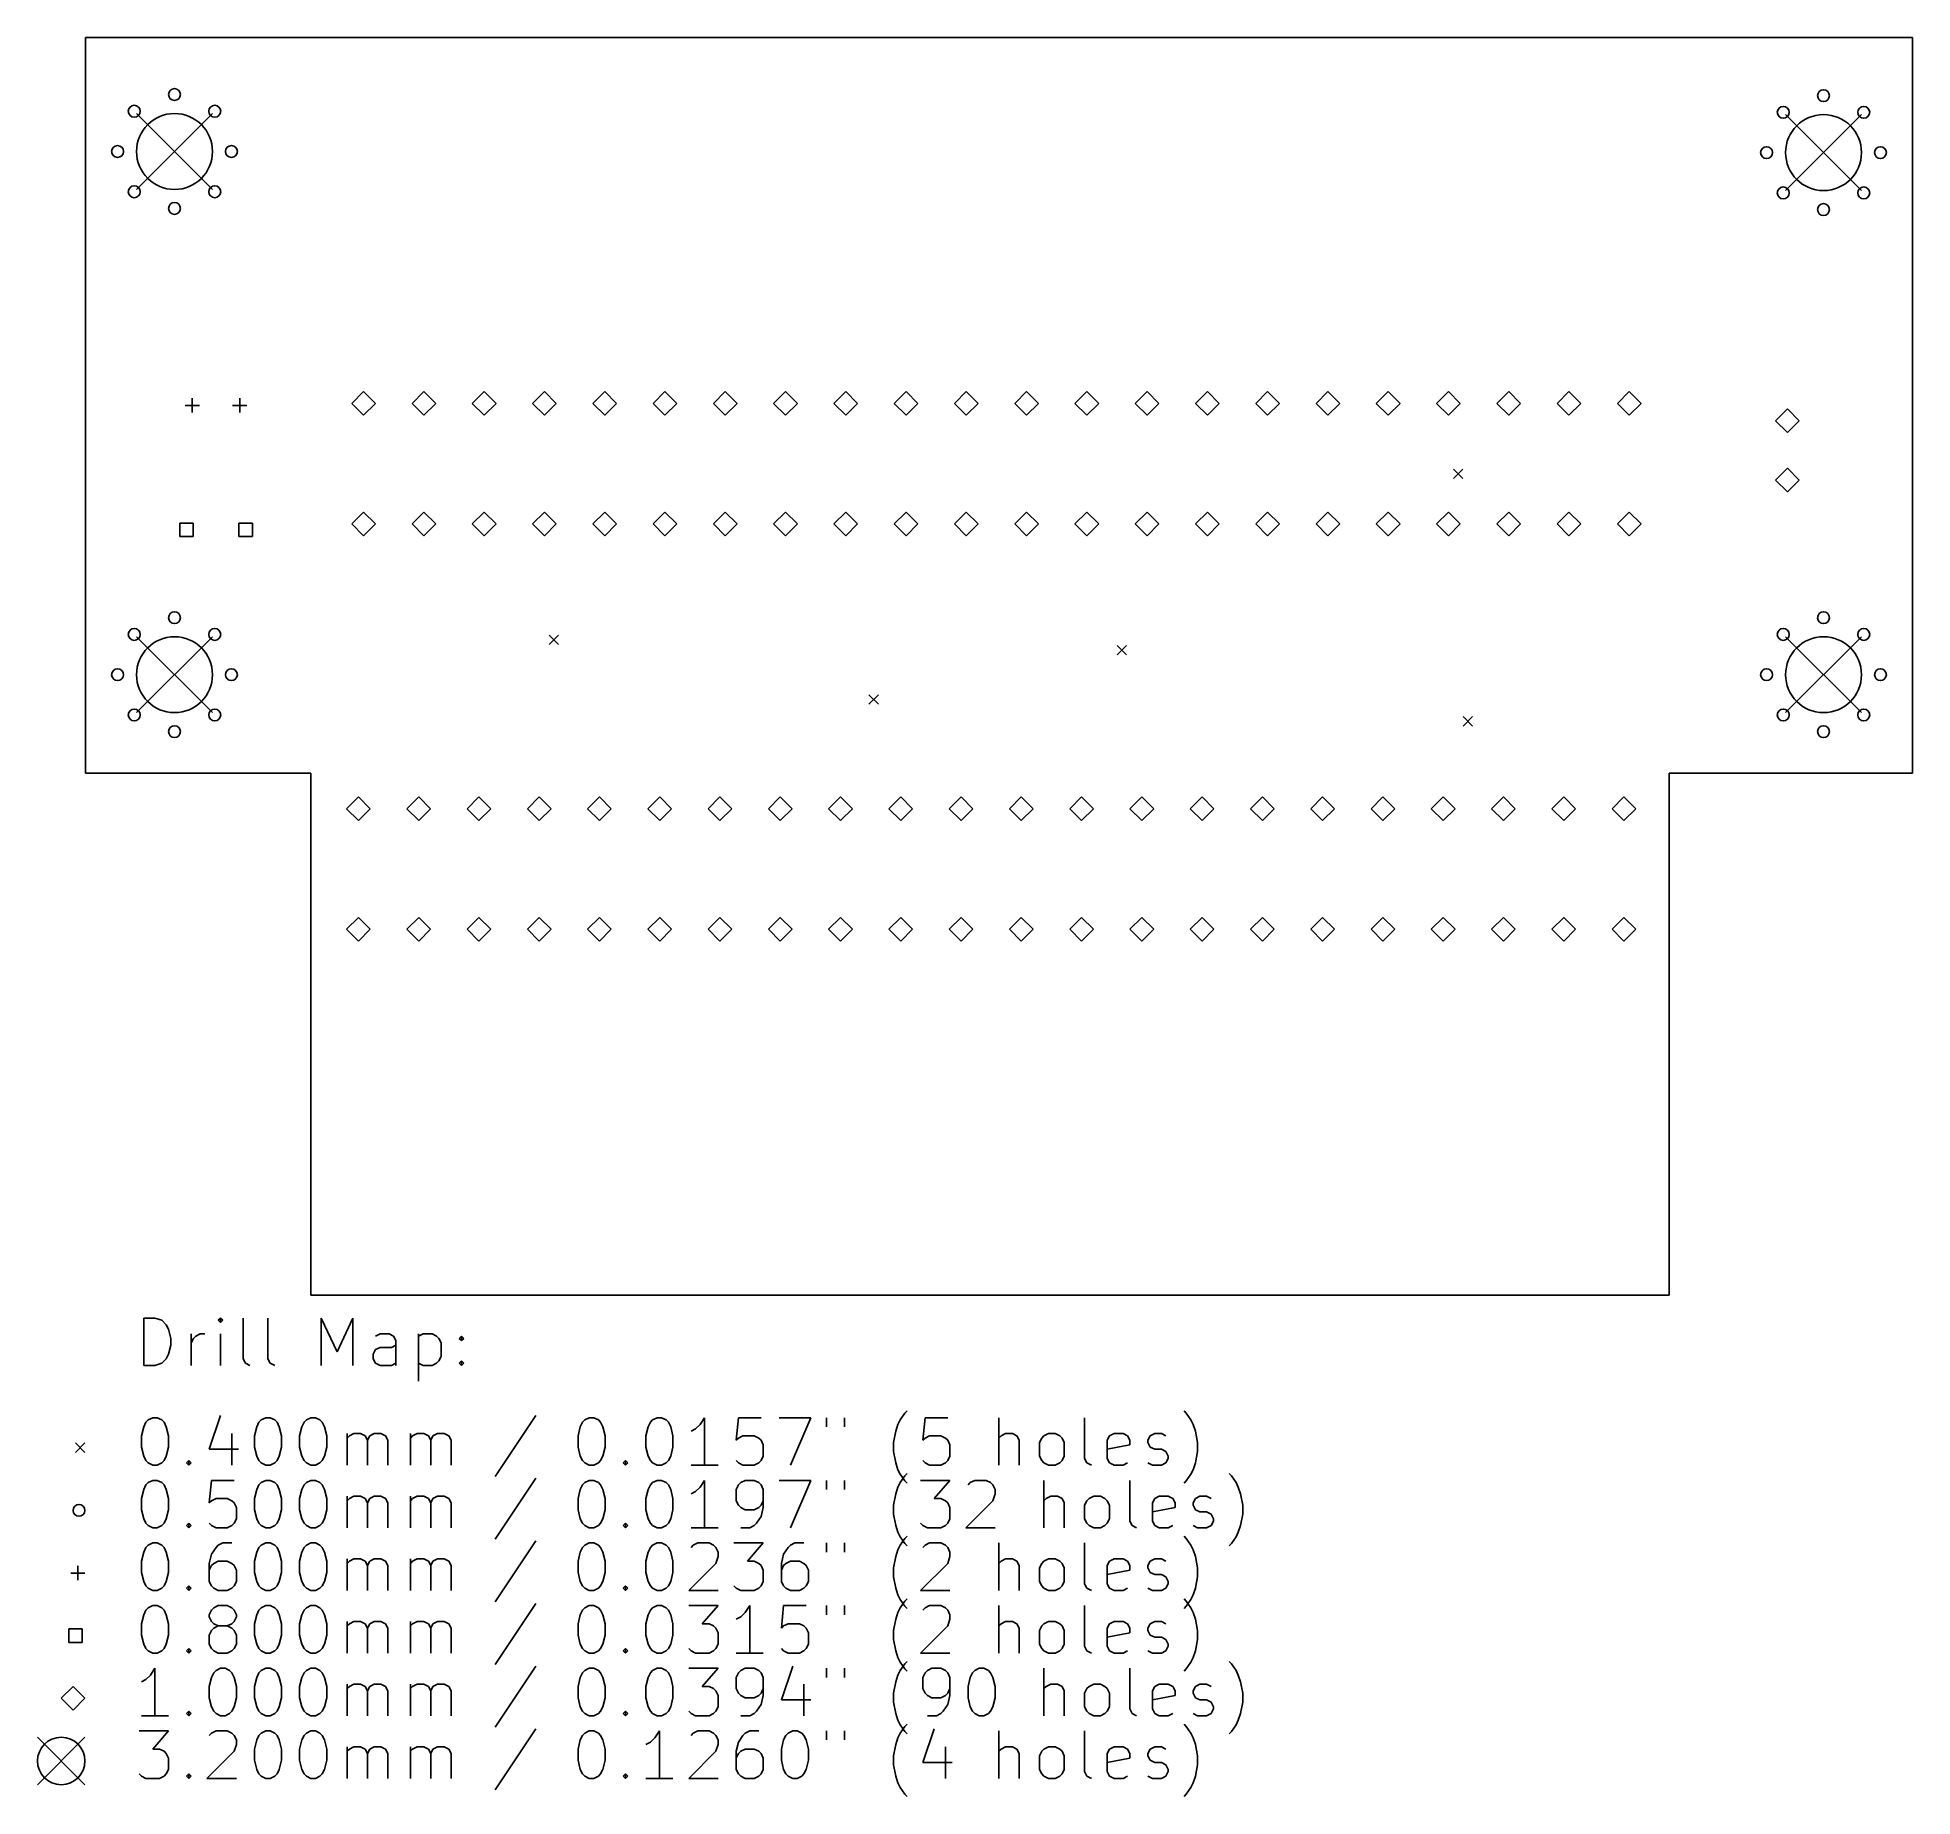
# Model space of a CAD drawing. Extents: x 122 to 201, y -145.1 to -71.
import ezdxf

# ---------------------------------------------------------------- set-up
doc = ezdxf.new("R2010")
doc.units = 0
doc.layers.add('BLACK', color=7, linetype='CONTINUOUS')

msp = doc.modelspace()

# ---------------------------------------------------------------- linework, layer by layer
at = {"layer": 'BLACK', "linetype": 'CONTINUOUS'}
for p, q in [((124, -93.25), (124, -71)), ((124, -71), (201, -71)), ((201, -71), (201, -93.25)), ((126.15, -74.203), (129.35, -77.403)), ((129.35, -74.203), (126.15, -77.403)), ((195.65, -74.25), (198.85, -77.45)), ((198.85, -74.25), (195.65, -77.45)), ((135.72, -85.92), (135.22, -86.42)), ((136.22, -86.42), (135.72, -85.92)), ((138.26, -85.92), (137.76, -86.42)), ((138.76, -86.42), (138.26, -85.92)), ((140.8, -85.92), (140.3, -86.42)), ((141.3, -86.42), (140.8, -85.92)), ((143.34, -85.92), (142.84, -86.42)), ((143.84, -86.42), (143.34, -85.92)), ((145.88, -85.92), (145.38, -86.42)), ((146.38, -86.42), (145.88, -85.92)), ((148.42, -85.92), (147.92, -86.42)), ((148.92, -86.42), (148.42, -85.92)), ((150.96, -85.92), (150.46, -86.42)), ((151.46, -86.42), (150.96, -85.92)), ((153.5, -85.92), (153, -86.42)), ((154, -86.42), (153.5, -85.92)), ((156.04, -85.92), (155.54, -86.42)), ((156.54, -86.42), (156.04, -85.92)), ((158.58, -85.92), (158.08, -86.42)), ((159.08, -86.42), (158.58, -85.92)), ((161.12, -85.92), (160.62, -86.42)), ((161.62, -86.42), (161.12, -85.92)), ((163.66, -85.92), (163.16, -86.42)), ((164.16, -86.42), (163.66, -85.92)), ((166.2, -85.92), (165.7, -86.42)), ((166.7, -86.42), (166.2, -85.92)), ((168.74, -85.92), (168.24, -86.42)), ((169.24, -86.42), (168.74, -85.92)), ((171.28, -85.92), (170.78, -86.42)), ((171.78, -86.42), (171.28, -85.92)), ((173.82, -85.92), (173.32, -86.42)), ((174.32, -86.42), (173.82, -85.92)), ((176.36, -85.92), (175.86, -86.42)), ((176.86, -86.42), (176.36, -85.92)), ((178.9, -85.92), (178.4, -86.42)), ((179.4, -86.42), (178.9, -85.92)), ((181.44, -85.92), (180.94, -86.42)), ((181.94, -86.42), (181.44, -85.92)), ((183.98, -85.92), (183.48, -86.42)), ((184.48, -86.42), (183.98, -85.92)), ((186.52, -85.92), (186.02, -86.42)), ((187.02, -86.42), (186.52, -85.92)), ((189.06, -85.92), (188.56, -86.42)), ((189.56, -86.42), (189.06, -85.92)), ((128.2, -86.5), (128.8, -86.5)), ((128.5, -86.2), (128.5, -86.8)), ((130.2, -86.5), (130.8, -86.5)), ((130.5, -86.2), (130.5, -86.8)), ((135.22, -86.42), (135.72, -86.92)), ((135.72, -86.92), (136.22, -86.42)), ((137.76, -86.42), (138.26, -86.92)), ((138.26, -86.92), (138.76, -86.42)), ((140.3, -86.42), (140.8, -86.92)), ((140.8, -86.92), (141.3, -86.42)), ((142.84, -86.42), (143.34, -86.92)), ((143.34, -86.92), (143.84, -86.42)), ((145.38, -86.42), (145.88, -86.92)), ((145.88, -86.92), (146.38, -86.42)), ((147.92, -86.42), (148.42, -86.92)), ((148.42, -86.92), (148.92, -86.42)), ((150.46, -86.42), (150.96, -86.92)), ((150.96, -86.92), (151.46, -86.42)), ((153, -86.42), (153.5, -86.92)), ((153.5, -86.92), (154, -86.42)), ((155.54, -86.42), (156.04, -86.92)), ((156.04, -86.92), (156.54, -86.42)), ((158.08, -86.42), (158.58, -86.92)), ((158.58, -86.92), (159.08, -86.42)), ((160.62, -86.42), (161.12, -86.92)), ((161.12, -86.92), (161.62, -86.42)), ((163.16, -86.42), (163.66, -86.92)), ((163.66, -86.92), (164.16, -86.42)), ((165.7, -86.42), (166.2, -86.92)), ((166.2, -86.92), (166.7, -86.42)), ((168.24, -86.42), (168.74, -86.92)), ((168.74, -86.92), (169.24, -86.42)), ((170.78, -86.42), (171.28, -86.92)), ((171.28, -86.92), (171.78, -86.42)), ((173.32, -86.42), (173.82, -86.92)), ((173.82, -86.92), (174.32, -86.42)), ((175.86, -86.42), (176.36, -86.92)), ((176.36, -86.92), (176.86, -86.42)), ((178.4, -86.42), (178.9, -86.92)), ((178.9, -86.92), (179.4, -86.42)), ((180.94, -86.42), (181.44, -86.92)), ((181.44, -86.92), (181.94, -86.42)), ((183.48, -86.42), (183.98, -86.92)), ((183.98, -86.92), (184.48, -86.42)), ((186.02, -86.42), (186.52, -86.92)), ((186.52, -86.92), (187.02, -86.42)), ((188.56, -86.42), (189.06, -86.92)), ((189.06, -86.92), (189.56, -86.42)), ((195.725, -86.65), (195.225, -87.15)), ((196.225, -87.15), (195.725, -86.65)), ((195.225, -87.15), (195.725, -87.65)), ((195.725, -87.65), (196.225, -87.15)), ((181.649, -89.19), (182.049, -89.59)), ((182.049, -89.19), (181.649, -89.59)), ((195.725, -89.15), (195.225, -89.65)), ((196.225, -89.65), (195.725, -89.15)), ((195.225, -89.65), (195.725, -90.15)), ((195.725, -90.15), (196.225, -89.65)), ((128.533, -91.467), (127.967, -91.467)), ((127.967, -91.467), (127.967, -92.033)), ((128.533, -92.033), (128.533, -91.467)), ((131.033, -91.467), (130.467, -91.467)), ((130.467, -91.467), (130.467, -92.033)), ((131.033, -92.033), (131.033, -91.467)), ((135.72, -91), (135.22, -91.5)), ((135.22, -91.5), (135.72, -92)), ((136.22, -91.5), (135.72, -91)), ((135.72, -92), (136.22, -91.5)), ((138.26, -91), (137.76, -91.5)), ((137.76, -91.5), (138.26, -92)), ((138.76, -91.5), (138.26, -91)), ((138.26, -92), (138.76, -91.5)), ((140.8, -91), (140.3, -91.5)), ((140.3, -91.5), (140.8, -92)), ((141.3, -91.5), (140.8, -91)), ((140.8, -92), (141.3, -91.5)), ((143.34, -91), (142.84, -91.5)), ((142.84, -91.5), (143.34, -92)), ((143.84, -91.5), (143.34, -91)), ((143.34, -92), (143.84, -91.5)), ((145.88, -91), (145.38, -91.5)), ((145.38, -91.5), (145.88, -92)), ((146.38, -91.5), (145.88, -91)), ((145.88, -92), (146.38, -91.5)), ((148.42, -91), (147.92, -91.5)), ((147.92, -91.5), (148.42, -92)), ((148.92, -91.5), (148.42, -91)), ((148.42, -92), (148.92, -91.5)), ((150.96, -91), (150.46, -91.5)), ((150.46, -91.5), (150.96, -92)), ((151.46, -91.5), (150.96, -91)), ((150.96, -92), (151.46, -91.5)), ((153.5, -91), (153, -91.5)), ((153, -91.5), (153.5, -92)), ((154, -91.5), (153.5, -91)), ((153.5, -92), (154, -91.5)), ((156.04, -91), (155.54, -91.5)), ((155.54, -91.5), (156.04, -92)), ((156.54, -91.5), (156.04, -91)), ((156.04, -92), (156.54, -91.5)), ((158.58, -91), (158.08, -91.5)), ((158.08, -91.5), (158.58, -92)), ((159.08, -91.5), (158.58, -91)), ((158.58, -92), (159.08, -91.5)), ((161.12, -91), (160.62, -91.5)), ((160.62, -91.5), (161.12, -92)), ((161.62, -91.5), (161.12, -91)), ((161.12, -92), (161.62, -91.5)), ((163.66, -91), (163.16, -91.5)), ((163.16, -91.5), (163.66, -92)), ((164.16, -91.5), (163.66, -91)), ((163.66, -92), (164.16, -91.5)), ((166.2, -91), (165.7, -91.5)), ((165.7, -91.5), (166.2, -92)), ((166.7, -91.5), (166.2, -91)), ((166.2, -92), (166.7, -91.5)), ((168.74, -91), (168.24, -91.5)), ((168.24, -91.5), (168.74, -92)), ((169.24, -91.5), (168.74, -91)), ((168.74, -92), (169.24, -91.5)), ((171.28, -91), (170.78, -91.5)), ((170.78, -91.5), (171.28, -92)), ((171.78, -91.5), (171.28, -91)), ((171.28, -92), (171.78, -91.5)), ((173.82, -91), (173.32, -91.5)), ((173.32, -91.5), (173.82, -92)), ((174.32, -91.5), (173.82, -91)), ((173.82, -92), (174.32, -91.5)), ((176.36, -91), (175.86, -91.5)), ((175.86, -91.5), (176.36, -92)), ((176.86, -91.5), (176.36, -91)), ((176.36, -92), (176.86, -91.5)), ((178.9, -91), (178.4, -91.5)), ((178.4, -91.5), (178.9, -92)), ((179.4, -91.5), (178.9, -91)), ((178.9, -92), (179.4, -91.5)), ((181.44, -91), (180.94, -91.5)), ((180.94, -91.5), (181.44, -92)), ((181.94, -91.5), (181.44, -91)), ((181.44, -92), (181.94, -91.5)), ((183.98, -91), (183.48, -91.5)), ((183.48, -91.5), (183.98, -92)), ((184.48, -91.5), (183.98, -91)), ((183.98, -92), (184.48, -91.5)), ((186.52, -91), (186.02, -91.5)), ((186.02, -91.5), (186.52, -92)), ((187.02, -91.5), (186.52, -91)), ((186.52, -92), (187.02, -91.5)), ((189.06, -91), (188.56, -91.5)), ((188.56, -91.5), (189.06, -92)), ((189.56, -91.5), (189.06, -91)), ((189.06, -92), (189.56, -91.5)), ((127.967, -92.033), (128.533, -92.033)), ((130.467, -92.033), (131.033, -92.033)), ((124, -102), (124, -93.25)), ((201, -93.25), (201, -102)), ((126.15, -96.25), (129.35, -99.45)), ((129.35, -96.25), (126.15, -99.45)), ((143.535, -96.181), (143.935, -96.581)), ((143.935, -96.181), (143.535, -96.581)), ((195.65, -96.25), (198.85, -99.45)), ((198.85, -96.25), (195.65, -99.45)), ((167.479, -96.616), (167.879, -97.016)), ((167.879, -96.616), (167.479, -97.016)), ((157.014, -98.699), (157.414, -99.099)), ((157.414, -98.699), (157.014, -99.099)), ((182.057, -99.618), (182.457, -100.018)), ((182.457, -99.618), (182.057, -100.018)), ((124, -102), (133.5, -102)), ((133.5, -102), (133.5, -124)), ((201, -102), (190.75, -102)), ((190.75, -102), (190.75, -124)), ((135.5, -103), (135, -103.5)), ((135, -103.5), (135.5, -104)), ((136, -103.5), (135.5, -103)), ((135.5, -104), (136, -103.5)), ((138.04, -103), (137.54, -103.5)), ((137.54, -103.5), (138.04, -104)), ((138.54, -103.5), (138.04, -103)), ((138.04, -104), (138.54, -103.5)), ((140.58, -103), (140.08, -103.5)), ((140.08, -103.5), (140.58, -104)), ((141.08, -103.5), (140.58, -103)), ((140.58, -104), (141.08, -103.5)), ((143.12, -103), (142.62, -103.5)), ((142.62, -103.5), (143.12, -104)), ((143.62, -103.5), (143.12, -103)), ((143.12, -104), (143.62, -103.5)), ((145.66, -103), (145.16, -103.5)), ((145.16, -103.5), (145.66, -104)), ((146.16, -103.5), (145.66, -103)), ((145.66, -104), (146.16, -103.5)), ((148.2, -103), (147.7, -103.5)), ((147.7, -103.5), (148.2, -104)), ((148.7, -103.5), (148.2, -103)), ((148.2, -104), (148.7, -103.5)), ((150.74, -103), (150.24, -103.5)), ((150.24, -103.5), (150.74, -104)), ((151.24, -103.5), (150.74, -103)), ((150.74, -104), (151.24, -103.5)), ((153.28, -103), (152.78, -103.5)), ((152.78, -103.5), (153.28, -104)), ((153.78, -103.5), (153.28, -103)), ((153.28, -104), (153.78, -103.5)), ((155.82, -103), (155.32, -103.5)), ((155.32, -103.5), (155.82, -104)), ((156.32, -103.5), (155.82, -103)), ((155.82, -104), (156.32, -103.5)), ((158.36, -103), (157.86, -103.5)), ((157.86, -103.5), (158.36, -104)), ((158.86, -103.5), (158.36, -103)), ((158.36, -104), (158.86, -103.5)), ((160.9, -103), (160.4, -103.5)), ((160.4, -103.5), (160.9, -104)), ((161.4, -103.5), (160.9, -103)), ((160.9, -104), (161.4, -103.5)), ((163.44, -103), (162.94, -103.5)), ((162.94, -103.5), (163.44, -104)), ((163.94, -103.5), (163.44, -103)), ((163.44, -104), (163.94, -103.5)), ((165.98, -103), (165.48, -103.5)), ((165.48, -103.5), (165.98, -104)), ((166.48, -103.5), (165.98, -103)), ((165.98, -104), (166.48, -103.5)), ((168.52, -103), (168.02, -103.5)), ((168.02, -103.5), (168.52, -104)), ((169.02, -103.5), (168.52, -103)), ((168.52, -104), (169.02, -103.5)), ((171.06, -103), (170.56, -103.5)), ((170.56, -103.5), (171.06, -104)), ((171.56, -103.5), (171.06, -103)), ((171.06, -104), (171.56, -103.5)), ((173.6, -103), (173.1, -103.5)), ((173.1, -103.5), (173.6, -104)), ((174.1, -103.5), (173.6, -103)), ((173.6, -104), (174.1, -103.5)), ((176.14, -103), (175.64, -103.5)), ((175.64, -103.5), (176.14, -104)), ((176.64, -103.5), (176.14, -103)), ((176.14, -104), (176.64, -103.5)), ((178.68, -103), (178.18, -103.5)), ((178.18, -103.5), (178.68, -104)), ((179.18, -103.5), (178.68, -103)), ((178.68, -104), (179.18, -103.5)), ((181.22, -103), (180.72, -103.5)), ((180.72, -103.5), (181.22, -104)), ((181.72, -103.5), (181.22, -103)), ((181.22, -104), (181.72, -103.5)), ((183.76, -103), (183.26, -103.5)), ((183.26, -103.5), (183.76, -104)), ((184.26, -103.5), (183.76, -103)), ((183.76, -104), (184.26, -103.5)), ((186.3, -103), (185.8, -103.5)), ((185.8, -103.5), (186.3, -104)), ((186.8, -103.5), (186.3, -103)), ((186.3, -104), (186.8, -103.5)), ((188.84, -103), (188.34, -103.5)), ((188.34, -103.5), (188.84, -104)), ((189.34, -103.5), (188.84, -103)), ((188.84, -104), (189.34, -103.5)), ((135.5, -108.08), (135, -108.58)), ((136, -108.58), (135.5, -108.08)), ((138.04, -108.08), (137.54, -108.58)), ((138.54, -108.58), (138.04, -108.08)), ((140.58, -108.08), (140.08, -108.58)), ((141.08, -108.58), (140.58, -108.08)), ((143.12, -108.08), (142.62, -108.58)), ((143.62, -108.58), (143.12, -108.08)), ((145.66, -108.08), (145.16, -108.58)), ((146.16, -108.58), (145.66, -108.08)), ((148.2, -108.08), (147.7, -108.58)), ((148.7, -108.58), (148.2, -108.08)), ((150.74, -108.08), (150.24, -108.58)), ((151.24, -108.58), (150.74, -108.08)), ((153.28, -108.08), (152.78, -108.58)), ((153.78, -108.58), (153.28, -108.08)), ((155.82, -108.08), (155.32, -108.58)), ((156.32, -108.58), (155.82, -108.08)), ((158.36, -108.08), (157.86, -108.58)), ((158.86, -108.58), (158.36, -108.08)), ((160.9, -108.08), (160.4, -108.58)), ((161.4, -108.58), (160.9, -108.08)), ((163.44, -108.08), (162.94, -108.58)), ((163.94, -108.58), (163.44, -108.08)), ((165.98, -108.08), (165.48, -108.58)), ((166.48, -108.58), (165.98, -108.08)), ((168.52, -108.08), (168.02, -108.58)), ((169.02, -108.58), (168.52, -108.08)), ((171.06, -108.08), (170.56, -108.58)), ((171.56, -108.58), (171.06, -108.08)), ((173.6, -108.08), (173.1, -108.58)), ((174.1, -108.58), (173.6, -108.08)), ((176.14, -108.08), (175.64, -108.58)), ((176.64, -108.58), (176.14, -108.08)), ((178.68, -108.08), (178.18, -108.58)), ((179.18, -108.58), (178.68, -108.08)), ((181.22, -108.08), (180.72, -108.58)), ((181.72, -108.58), (181.22, -108.08)), ((183.76, -108.08), (183.26, -108.58)), ((184.26, -108.58), (183.76, -108.08)), ((186.3, -108.08), (185.8, -108.58)), ((186.8, -108.58), (186.3, -108.08)), ((188.84, -108.08), (188.34, -108.58)), ((189.34, -108.58), (188.84, -108.08)), ((135, -108.58), (135.5, -109.08)), ((135.5, -109.08), (136, -108.58)), ((137.54, -108.58), (138.04, -109.08)), ((138.04, -109.08), (138.54, -108.58)), ((140.08, -108.58), (140.58, -109.08)), ((140.58, -109.08), (141.08, -108.58)), ((142.62, -108.58), (143.12, -109.08)), ((143.12, -109.08), (143.62, -108.58)), ((145.16, -108.58), (145.66, -109.08)), ((145.66, -109.08), (146.16, -108.58)), ((147.7, -108.58), (148.2, -109.08)), ((148.2, -109.08), (148.7, -108.58)), ((150.24, -108.58), (150.74, -109.08)), ((150.74, -109.08), (151.24, -108.58)), ((152.78, -108.58), (153.28, -109.08)), ((153.28, -109.08), (153.78, -108.58)), ((155.32, -108.58), (155.82, -109.08)), ((155.82, -109.08), (156.32, -108.58)), ((157.86, -108.58), (158.36, -109.08)), ((158.36, -109.08), (158.86, -108.58)), ((160.4, -108.58), (160.9, -109.08)), ((160.9, -109.08), (161.4, -108.58)), ((162.94, -108.58), (163.44, -109.08)), ((163.44, -109.08), (163.94, -108.58)), ((165.48, -108.58), (165.98, -109.08)), ((165.98, -109.08), (166.48, -108.58)), ((168.02, -108.58), (168.52, -109.08)), ((168.52, -109.08), (169.02, -108.58)), ((170.56, -108.58), (171.06, -109.08)), ((171.06, -109.08), (171.56, -108.58)), ((173.1, -108.58), (173.6, -109.08)), ((173.6, -109.08), (174.1, -108.58)), ((175.64, -108.58), (176.14, -109.08)), ((176.14, -109.08), (176.64, -108.58)), ((178.18, -108.58), (178.68, -109.08)), ((178.68, -109.08), (179.18, -108.58)), ((180.72, -108.58), (181.22, -109.08)), ((181.22, -109.08), (181.72, -108.58)), ((183.26, -108.58), (183.76, -109.08)), ((183.76, -109.08), (184.26, -108.58)), ((185.8, -108.58), (186.3, -109.08)), ((186.3, -109.08), (186.8, -108.58)), ((188.34, -108.58), (188.84, -109.08)), ((188.84, -109.08), (189.34, -108.58)), ((190.75, -124), (133.5, -124)), ((126.451, -126.96), (126.451, -124.96)), ((126.451, -124.96), (126.927, -124.96)), ((126.927, -124.96), (127.213, -125.055)), ((127.213, -125.055), (127.404, -125.245)), ((127.404, -125.245), (127.499, -125.436)), ((127.499, -125.436), (127.594, -125.817)), ((128.451, -126.96), (128.451, -125.626)), ((128.642, -125.722), (128.832, -125.626)), ((128.832, -125.626), (129.023, -125.626)), ((129.689, -124.96), (129.594, -125.055)), ((129.594, -125.055), (129.689, -125.15)), ((129.785, -125.055), (129.689, -124.96)), ((129.689, -124.96), (129.689, -125.15)), ((129.689, -125.15), (129.785, -125.055)), ((129.689, -126.96), (129.689, -125.626)), ((130.642, -126.674), (130.642, -124.96)), ((131.689, -126.674), (131.689, -124.96)), ((133.937, -126.96), (133.937, -124.96)), ((133.937, -124.96), (134.604, -126.388)), ((134.604, -126.388), (135.27, -124.96)), ((135.27, -124.96), (135.27, -126.96)), ((136.413, -125.626), (136.223, -125.722)), ((136.794, -125.626), (136.413, -125.626)), ((136.985, -125.722), (136.794, -125.626)), ((138.032, -125.626), (138.032, -127.626)), ((138.032, -125.722), (138.223, -125.626)), ((138.223, -125.626), (138.604, -125.626)), ((138.604, -125.626), (138.794, -125.722)), ((127.594, -126.103), (127.499, -126.484)), ((127.594, -125.817), (127.594, -126.103)), ((128.451, -126.007), (128.546, -125.817)), ((128.546, -125.817), (128.642, -125.722)), ((136.127, -126.484), (136.223, -126.293)), ((136.223, -126.293), (136.413, -126.198)), ((136.413, -126.198), (136.889, -126.198)), ((136.889, -126.198), (137.08, -126.103)), ((137.08, -125.912), (136.985, -125.722)), ((137.08, -126.96), (137.08, -125.912)), ((138.794, -125.722), (138.889, -125.817)), ((138.889, -125.817), (138.985, -126.007)), ((138.985, -126.007), (138.985, -126.579)), ((139.746, -125.817), (139.842, -125.722)), ((139.842, -125.912), (139.746, -125.817)), ((139.842, -125.722), (139.937, -125.817)), ((139.842, -125.722), (139.842, -125.912)), ((139.937, -125.817), (139.842, -125.912)), ((126.927, -126.96), (126.451, -126.96)), ((127.213, -126.865), (126.927, -126.96)), ((127.404, -126.674), (127.213, -126.865)), ((127.499, -126.484), (127.404, -126.674)), ((130.737, -126.865), (130.642, -126.674)), ((130.927, -126.96), (130.737, -126.865)), ((131.785, -126.865), (131.689, -126.674)), ((131.975, -126.96), (131.785, -126.865)), ((136.127, -126.674), (136.127, -126.484)), ((136.223, -126.865), (136.127, -126.674)), ((136.413, -126.96), (136.223, -126.865)), ((136.889, -126.96), (136.413, -126.96)), ((137.08, -126.865), (136.889, -126.96)), ((138.223, -126.96), (138.032, -126.865)), ((138.604, -126.96), (138.223, -126.96)), ((138.794, -126.865), (138.604, -126.96)), ((138.889, -126.769), (138.794, -126.865)), ((138.985, -126.579), (138.889, -126.769)), ((139.746, -126.865), (139.842, -126.769)), ((139.842, -126.96), (139.746, -126.865)), ((139.842, -126.769), (139.937, -126.865)), ((139.842, -126.769), (139.842, -126.96)), ((139.937, -126.865), (139.842, -126.96)), ((126.356, -129.922), (126.451, -129.541)), ((126.451, -129.541), (126.546, -129.35)), ((126.546, -129.35), (126.642, -129.255)), ((126.642, -129.255), (126.832, -129.16)), ((126.832, -129.16), (127.023, -129.16)), ((127.023, -129.16), (127.213, -129.255)), ((127.213, -129.255), (127.308, -129.35)), ((127.308, -129.35), (127.404, -129.541)), ((127.404, -129.541), (127.499, -129.922)), ((129.689, -129.065), (129.213, -130.493)), ((131.118, -129.922), (131.213, -129.541)), ((131.213, -129.541), (131.308, -129.35)), ((131.308, -129.35), (131.404, -129.255)), ((131.404, -129.255), (131.594, -129.16)), ((131.594, -129.16), (131.785, -129.16)), ((131.785, -129.16), (131.975, -129.255)), ((131.975, -129.255), (132.07, -129.35)), ((132.07, -129.35), (132.165, -129.541)), ((132.165, -129.541), (132.261, -129.922)), ((133.023, -129.922), (133.118, -129.541)), ((133.118, -129.541), (133.213, -129.35)), ((133.213, -129.35), (133.308, -129.255)), ((133.308, -129.255), (133.499, -129.16)), ((133.499, -129.16), (133.689, -129.16)), ((133.689, -129.16), (133.88, -129.255)), ((133.88, -129.255), (133.975, -129.35)), ((133.975, -129.35), (134.07, -129.541)), ((134.07, -129.541), (134.165, -129.922)), ((142.985, -129.065), (141.27, -131.636)), ((144.756, -129.922), (144.851, -129.541)), ((144.851, -129.541), (144.946, -129.35)), ((144.946, -129.35), (145.042, -129.255)), ((145.042, -129.255), (145.232, -129.16)), ((145.232, -129.16), (145.423, -129.16)), ((145.423, -129.16), (145.613, -129.255)), ((145.613, -129.255), (145.708, -129.35)), ((145.708, -129.35), (145.804, -129.541)), ((145.804, -129.541), (145.899, -129.922)), ((147.613, -129.922), (147.708, -129.541)), ((147.708, -129.541), (147.804, -129.35)), ((147.804, -129.35), (147.899, -129.255)), ((147.899, -129.255), (148.089, -129.16)), ((148.089, -129.16), (148.28, -129.16)), ((148.28, -129.16), (148.47, -129.255)), ((148.47, -129.255), (148.565, -129.35)), ((148.565, -129.35), (148.661, -129.541)), ((148.661, -129.541), (148.756, -129.922)), ((149.899, -129.445), (149.708, -129.636)), ((150.089, -129.16), (149.899, -129.445)), ((150.089, -131.16), (150.089, -129.16)), ((151.518, -129.16), (151.423, -130.112)), ((152.47, -129.16), (151.518, -129.16)), ((153.232, -129.16), (154.565, -129.16)), ((154.565, -129.16), (153.708, -131.16)), ((155.232, -129.16), (155.232, -129.541)), ((155.994, -129.16), (155.994, -129.541)), ((158.146, -129.731), (158.242, -129.445)), ((158.242, -129.445), (158.337, -129.255)), ((158.337, -129.255), (158.527, -128.969)), ((158.527, -128.969), (158.623, -128.874)), ((159.385, -129.16), (159.289, -130.112)), ((160.337, -129.16), (159.385, -129.16)), ((162.489, -131.16), (162.489, -129.16)), ((166.108, -130.874), (166.108, -129.16)), ((170.394, -128.969), (170.299, -128.874)), ((170.585, -129.255), (170.394, -128.969)), ((170.68, -129.445), (170.585, -129.255)), ((170.775, -129.731), (170.68, -129.445)), ((123.575, -130.225), (123.975, -130.625)), ((123.975, -130.225), (123.575, -130.625)), ((126.356, -130.398), (126.356, -129.922)), ((127.499, -129.922), (127.499, -130.398)), ((130.165, -129.826), (130.165, -131.16)), ((131.118, -130.398), (131.118, -129.922)), ((132.261, -129.922), (132.261, -130.398)), ((133.023, -130.398), (133.023, -129.922)), ((134.165, -129.922), (134.165, -130.398)), ((135.023, -131.16), (135.023, -129.826)), ((135.023, -130.017), (135.118, -129.922)), ((135.118, -129.922), (135.308, -129.826)), ((135.308, -129.826), (135.594, -129.826)), ((135.594, -129.826), (135.785, -129.922)), ((135.785, -129.922), (135.88, -130.112)), ((135.88, -130.112), (135.975, -129.922)), ((135.88, -130.112), (135.88, -131.16)), ((135.975, -129.922), (136.165, -129.826)), ((136.165, -129.826), (136.451, -129.826)), ((136.451, -129.826), (136.642, -129.922)), ((136.642, -129.922), (136.737, -130.112)), ((136.737, -130.112), (136.737, -131.16)), ((137.689, -131.16), (137.689, -129.826)), ((137.689, -130.017), (137.785, -129.922)), ((137.785, -129.922), (137.975, -129.826)), ((137.975, -129.826), (138.261, -129.826)), ((138.261, -129.826), (138.451, -129.922)), ((138.451, -129.922), (138.546, -130.112)), ((138.546, -130.112), (138.642, -129.922)), ((138.546, -130.112), (138.546, -131.16)), ((138.642, -129.922), (138.832, -129.826)), ((138.832, -129.826), (139.118, -129.826)), ((139.118, -129.826), (139.308, -129.922)), ((139.308, -129.922), (139.404, -130.112)), ((139.404, -130.112), (139.404, -131.16)), ((144.756, -130.398), (144.756, -129.922)), ((145.899, -129.922), (145.899, -130.398)), ((147.613, -130.398), (147.613, -129.922)), ((148.756, -129.922), (148.756, -130.398)), ((149.708, -129.636), (149.518, -129.731)), ((151.423, -130.112), (151.518, -130.017)), ((151.518, -130.017), (151.708, -129.922)), ((151.708, -129.922), (152.185, -129.922)), ((152.185, -129.922), (152.375, -130.017)), ((152.375, -130.017), (152.47, -130.112)), ((152.47, -130.112), (152.565, -130.303)), ((152.565, -130.303), (152.565, -130.779)), ((158.051, -130.207), (158.146, -129.731)), ((158.051, -130.588), (158.051, -130.207)), ((159.289, -130.112), (159.385, -130.017)), ((159.385, -130.017), (159.575, -129.922)), ((159.575, -129.922), (160.051, -129.922)), ((160.051, -129.922), (160.242, -130.017)), ((160.242, -130.017), (160.337, -130.112)), ((160.337, -130.112), (160.432, -130.303)), ((160.432, -130.303), (160.432, -130.779)), ((162.585, -129.922), (162.489, -130.017)), ((162.775, -129.826), (162.585, -129.922)), ((163.061, -129.826), (162.775, -129.826)), ((163.251, -129.922), (163.061, -129.826)), ((163.346, -130.112), (163.251, -129.922)), ((163.346, -131.16), (163.346, -130.112)), ((164.204, -130.207), (164.299, -130.017)), ((164.204, -130.779), (164.204, -130.207)), ((164.299, -130.017), (164.394, -129.922)), ((164.394, -129.922), (164.585, -129.826)), ((164.585, -129.826), (164.87, -129.826)), ((164.87, -129.826), (165.061, -129.922)), ((165.061, -129.922), (165.156, -130.017)), ((165.156, -130.017), (165.251, -130.207)), ((165.251, -130.207), (165.251, -130.779)), ((167.061, -130.112), (167.156, -129.922)), ((167.061, -130.874), (167.061, -130.112)), ((168.013, -130.303), (167.061, -130.493)), ((167.156, -129.922), (167.346, -129.826)), ((167.346, -129.826), (167.727, -129.826)), ((167.727, -129.826), (167.918, -129.922)), ((167.918, -129.922), (168.013, -130.112)), ((168.013, -130.112), (168.013, -130.303)), ((168.775, -130.112), (168.87, -129.922)), ((168.775, -130.207), (168.775, -130.112)), ((168.87, -130.398), (168.775, -130.207)), ((168.87, -129.922), (169.061, -129.826)), ((169.061, -129.826), (169.346, -129.826)), ((169.346, -129.826), (169.537, -129.922)), ((170.87, -130.207), (170.775, -129.731)), ((170.87, -130.588), (170.87, -130.207)), ((126.451, -130.779), (126.356, -130.398)), ((126.546, -130.969), (126.451, -130.779)), ((126.642, -131.065), (126.546, -130.969)), ((126.832, -131.16), (126.642, -131.065)), ((127.023, -131.16), (126.832, -131.16)), ((127.213, -131.065), (127.023, -131.16)), ((127.308, -130.969), (127.213, -131.065)), ((127.404, -130.779), (127.308, -130.969)), ((127.499, -130.398), (127.404, -130.779)), ((128.261, -131.065), (128.356, -130.969)), ((128.356, -131.16), (128.261, -131.065)), ((128.356, -130.969), (128.451, -131.065)), ((128.356, -130.969), (128.356, -131.16)), ((128.451, -131.065), (128.356, -131.16)), ((129.213, -130.493), (130.451, -130.493)), ((131.213, -130.779), (131.118, -130.398)), ((131.308, -130.969), (131.213, -130.779)), ((131.404, -131.065), (131.308, -130.969)), ((131.594, -131.16), (131.404, -131.065)), ((131.785, -131.16), (131.594, -131.16)), ((131.975, -131.065), (131.785, -131.16)), ((132.07, -130.969), (131.975, -131.065)), ((132.165, -130.779), (132.07, -130.969)), ((132.261, -130.398), (132.165, -130.779)), ((133.118, -130.779), (133.023, -130.398)), ((133.213, -130.969), (133.118, -130.779)), ((133.308, -131.065), (133.213, -130.969)), ((133.499, -131.16), (133.308, -131.065)), ((133.689, -131.16), (133.499, -131.16)), ((133.88, -131.065), (133.689, -131.16)), ((133.975, -130.969), (133.88, -131.065)), ((134.07, -130.779), (133.975, -130.969)), ((134.165, -130.398), (134.07, -130.779)), ((144.851, -130.779), (144.756, -130.398)), ((144.946, -130.969), (144.851, -130.779)), ((145.042, -131.065), (144.946, -130.969)), ((145.232, -131.16), (145.042, -131.065)), ((145.423, -131.16), (145.232, -131.16)), ((145.613, -131.065), (145.423, -131.16)), ((145.708, -130.969), (145.613, -131.065)), ((145.804, -130.779), (145.708, -130.969)), ((145.899, -130.398), (145.804, -130.779)), ((146.661, -131.065), (146.756, -130.969)), ((146.756, -131.16), (146.661, -131.065)), ((146.756, -130.969), (146.851, -131.065)), ((146.756, -130.969), (146.756, -131.16)), ((146.851, -131.065), (146.756, -131.16)), ((147.708, -130.779), (147.613, -130.398)), ((147.804, -130.969), (147.708, -130.779)), ((147.899, -131.065), (147.804, -130.969)), ((148.089, -131.16), (147.899, -131.065)), ((148.28, -131.16), (148.089, -131.16)), ((148.47, -131.065), (148.28, -131.16)), ((148.565, -130.969), (148.47, -131.065)), ((148.661, -130.779), (148.565, -130.969)), ((148.756, -130.398), (148.661, -130.779)), ((150.661, -131.16), (149.518, -131.16)), ((151.518, -131.065), (151.423, -130.969)), ((151.708, -131.16), (151.518, -131.065)), ((152.185, -131.16), (151.708, -131.16)), ((152.375, -131.065), (152.185, -131.16)), ((152.47, -130.969), (152.375, -131.065)), ((152.565, -130.779), (152.47, -130.969)), ((158.146, -131.065), (158.051, -130.588)), ((158.242, -131.35), (158.146, -131.065)), ((159.385, -131.065), (159.289, -130.969)), ((159.575, -131.16), (159.385, -131.065)), ((160.051, -131.16), (159.575, -131.16)), ((160.242, -131.065), (160.051, -131.16)), ((160.337, -130.969), (160.242, -131.065)), ((160.432, -130.779), (160.337, -130.969)), ((164.299, -130.969), (164.204, -130.779)), ((164.394, -131.065), (164.299, -130.969)), ((164.585, -131.16), (164.394, -131.065)), ((164.87, -131.16), (164.585, -131.16)), ((165.061, -131.065), (164.87, -131.16)), ((165.156, -130.969), (165.061, -131.065)), ((165.251, -130.779), (165.156, -130.969)), ((166.204, -131.065), (166.108, -130.874)), ((166.394, -131.16), (166.204, -131.065)), ((167.156, -131.065), (167.061, -130.874)), ((167.346, -131.16), (167.156, -131.065)), ((167.727, -131.16), (167.346, -131.16)), ((167.918, -131.065), (167.727, -131.16)), ((168.775, -131.065), (168.965, -131.16)), ((169.061, -130.493), (168.87, -130.398)), ((168.965, -131.16), (169.346, -131.16)), ((169.346, -130.493), (169.061, -130.493)), ((169.537, -130.588), (169.346, -130.493)), ((169.346, -131.16), (169.537, -131.065)), ((169.632, -130.779), (169.537, -130.588)), ((169.537, -131.065), (169.632, -130.874)), ((169.632, -130.874), (169.632, -130.779)), ((170.68, -131.35), (170.775, -131.065)), ((170.775, -131.065), (170.87, -130.588)), ((126.546, -131.99), (126.642, -131.895)), ((126.642, -131.895), (126.832, -131.8)), ((126.832, -131.8), (127.023, -131.8)), ((127.023, -131.8), (127.213, -131.895)), ((127.213, -131.895), (127.308, -131.99)), ((129.308, -131.8), (129.213, -132.752)), ((130.261, -131.8), (129.308, -131.8)), ((131.308, -131.99), (131.404, -131.895)), ((131.404, -131.895), (131.594, -131.8)), ((131.594, -131.8), (131.785, -131.8)), ((131.785, -131.8), (131.975, -131.895)), ((131.975, -131.895), (132.07, -131.99)), ((133.213, -131.99), (133.308, -131.895)), ((133.308, -131.895), (133.499, -131.8)), ((133.499, -131.8), (133.689, -131.8)), ((133.689, -131.8), (133.88, -131.895)), ((133.88, -131.895), (133.975, -131.99)), ((142.985, -131.705), (141.27, -134.276)), ((144.946, -131.99), (145.042, -131.895)), ((145.042, -131.895), (145.232, -131.8)), ((145.232, -131.8), (145.423, -131.8)), ((145.423, -131.8), (145.613, -131.895)), ((145.613, -131.895), (145.708, -131.99)), ((147.804, -131.99), (147.899, -131.895)), ((147.899, -131.895), (148.089, -131.8)), ((148.089, -131.8), (148.28, -131.8)), ((148.28, -131.8), (148.47, -131.895)), ((148.47, -131.895), (148.565, -131.99)), ((150.089, -131.8), (149.899, -132.085)), ((150.089, -133.8), (150.089, -131.8)), ((151.613, -131.895), (151.518, -131.99)), ((151.804, -131.8), (151.613, -131.895)), ((152.185, -131.8), (151.804, -131.8)), ((152.375, -131.895), (152.185, -131.8)), ((152.47, -131.99), (152.375, -131.895)), ((153.232, -131.8), (154.565, -131.8)), ((154.565, -131.8), (153.708, -133.8)), ((155.232, -131.8), (155.232, -132.181)), ((155.994, -131.8), (155.994, -132.181)), ((158.337, -131.541), (158.242, -131.35)), ((158.242, -132.085), (158.337, -131.895)), ((158.527, -131.826), (158.337, -131.541)), ((158.337, -131.895), (158.527, -131.609)), ((158.527, -131.609), (158.623, -131.514)), ((158.623, -131.922), (158.527, -131.826)), ((159.194, -131.8), (160.432, -131.8)), ((160.432, -131.8), (159.765, -132.562)), ((161.194, -131.99), (161.289, -131.895)), ((161.289, -131.895), (161.48, -131.8)), ((161.48, -131.8), (161.956, -131.8)), ((161.956, -131.8), (162.146, -131.895)), ((162.146, -131.895), (162.242, -131.99)), ((164.394, -133.8), (164.394, -131.8)), ((168.013, -133.514), (168.013, -131.8)), ((170.299, -131.922), (170.394, -131.826)), ((170.394, -131.826), (170.585, -131.541)), ((170.585, -131.541), (170.68, -131.35)), ((172.299, -131.609), (172.204, -131.514)), ((172.489, -131.895), (172.299, -131.609)), ((172.585, -132.085), (172.489, -131.895)), ((126.356, -132.562), (126.451, -132.181)), ((126.356, -133.038), (126.356, -132.562)), ((126.451, -132.181), (126.546, -131.99)), ((127.308, -131.99), (127.404, -132.181)), ((127.404, -132.181), (127.499, -132.562)), ((127.499, -132.562), (127.499, -133.038)), ((129.213, -132.752), (129.308, -132.657)), ((129.308, -132.657), (129.499, -132.562)), ((129.499, -132.562), (129.975, -132.562)), ((129.975, -132.562), (130.165, -132.657)), ((130.165, -132.657), (130.261, -132.752)), ((130.261, -132.752), (130.356, -132.943)), ((131.118, -132.562), (131.213, -132.181)), ((131.118, -133.038), (131.118, -132.562)), ((131.213, -132.181), (131.308, -131.99)), ((132.07, -131.99), (132.165, -132.181)), ((132.165, -132.181), (132.261, -132.562)), ((132.261, -132.562), (132.261, -133.038)), ((133.023, -132.562), (133.118, -132.181)), ((133.023, -133.038), (133.023, -132.562)), ((133.118, -132.181), (133.213, -131.99)), ((133.975, -131.99), (134.07, -132.181)), ((134.07, -132.181), (134.165, -132.562)), ((134.165, -132.562), (134.165, -133.038)), ((135.023, -133.8), (135.023, -132.466)), ((135.023, -132.657), (135.118, -132.562)), ((135.118, -132.562), (135.308, -132.466)), ((135.308, -132.466), (135.594, -132.466)), ((135.594, -132.466), (135.785, -132.562)), ((135.785, -132.562), (135.88, -132.752)), ((135.88, -132.752), (135.975, -132.562)), ((135.88, -132.752), (135.88, -133.8)), ((135.975, -132.562), (136.165, -132.466)), ((136.165, -132.466), (136.451, -132.466)), ((136.451, -132.466), (136.642, -132.562)), ((136.642, -132.562), (136.737, -132.752)), ((136.737, -132.752), (136.737, -133.8)), ((137.689, -133.8), (137.689, -132.466)), ((137.689, -132.657), (137.785, -132.562)), ((137.785, -132.562), (137.975, -132.466)), ((137.975, -132.466), (138.261, -132.466)), ((138.261, -132.466), (138.451, -132.562)), ((138.451, -132.562), (138.546, -132.752)), ((138.546, -132.752), (138.642, -132.562)), ((138.546, -132.752), (138.546, -133.8)), ((138.642, -132.562), (138.832, -132.466)), ((138.832, -132.466), (139.118, -132.466)), ((139.118, -132.466), (139.308, -132.562)), ((139.308, -132.562), (139.404, -132.752)), ((139.404, -132.752), (139.404, -133.8)), ((144.756, -132.562), (144.851, -132.181)), ((144.756, -133.038), (144.756, -132.562)), ((144.851, -132.181), (144.946, -131.99)), ((145.708, -131.99), (145.804, -132.181)), ((145.804, -132.181), (145.899, -132.562)), ((145.899, -132.562), (145.899, -133.038)), ((147.613, -132.562), (147.708, -132.181)), ((147.613, -133.038), (147.613, -132.562)), ((147.708, -132.181), (147.804, -131.99)), ((148.565, -131.99), (148.661, -132.181)), ((148.661, -132.181), (148.756, -132.562)), ((148.756, -132.562), (148.756, -133.038)), ((149.708, -132.276), (149.518, -132.371)), ((149.899, -132.085), (149.708, -132.276)), ((151.518, -131.99), (151.423, -132.181)), ((151.423, -132.181), (151.423, -132.657)), ((151.423, -132.657), (151.518, -132.847)), ((152.565, -132.181), (152.47, -131.99)), ((152.47, -132.847), (152.565, -132.657)), ((152.565, -132.943), (152.565, -132.181)), ((158.051, -132.847), (158.146, -132.371)), ((158.146, -132.371), (158.242, -132.085)), ((159.765, -132.562), (160.051, -132.562)), ((160.051, -132.562), (160.242, -132.657)), ((160.242, -132.657), (160.337, -132.752)), ((160.337, -132.752), (160.432, -132.943)), ((162.242, -132.657), (161.099, -133.8)), ((162.242, -131.99), (162.337, -132.181)), ((162.337, -132.371), (162.242, -132.657)), ((162.337, -132.181), (162.337, -132.371)), ((164.489, -132.562), (164.394, -132.657)), ((164.68, -132.466), (164.489, -132.562)), ((164.965, -132.466), (164.68, -132.466)), ((165.156, -132.562), (164.965, -132.466)), ((165.251, -132.752), (165.156, -132.562)), ((165.251, -133.8), (165.251, -132.752)), ((166.108, -132.847), (166.204, -132.657)), ((166.204, -132.657), (166.299, -132.562)), ((166.299, -132.562), (166.489, -132.466)), ((166.489, -132.466), (166.775, -132.466)), ((166.775, -132.466), (166.965, -132.562)), ((166.965, -132.562), (167.061, -132.657)), ((167.061, -132.657), (167.156, -132.847)), ((168.965, -132.752), (169.061, -132.562)), ((168.965, -133.514), (168.965, -132.752)), ((169.061, -132.562), (169.251, -132.466)), ((169.251, -132.466), (169.632, -132.466)), ((169.632, -132.466), (169.823, -132.562)), ((169.823, -132.562), (169.918, -132.752)), ((169.918, -132.752), (169.918, -132.943)), ((170.68, -132.752), (170.775, -132.562)), ((170.68, -132.847), (170.68, -132.752)), ((170.775, -132.562), (170.965, -132.466)), ((170.965, -132.466), (171.251, -132.466)), ((171.251, -132.466), (171.442, -132.562)), ((172.68, -132.371), (172.585, -132.085)), ((172.775, -132.847), (172.68, -132.371)), ((126.451, -133.419), (126.356, -133.038)), ((126.546, -133.609), (126.451, -133.419)), ((127.404, -133.419), (127.308, -133.609)), ((127.499, -133.038), (127.404, -133.419)), ((130.356, -133.419), (130.261, -133.609)), ((130.356, -132.943), (130.356, -133.419)), ((131.213, -133.419), (131.118, -133.038)), ((131.308, -133.609), (131.213, -133.419)), ((132.165, -133.419), (132.07, -133.609)), ((132.261, -133.038), (132.165, -133.419)), ((133.118, -133.419), (133.023, -133.038)), ((133.213, -133.609), (133.118, -133.419)), ((134.07, -133.419), (133.975, -133.609)), ((134.165, -133.038), (134.07, -133.419)), ((144.851, -133.419), (144.756, -133.038)), ((144.946, -133.609), (144.851, -133.419)), ((145.804, -133.419), (145.708, -133.609)), ((145.899, -133.038), (145.804, -133.419)), ((147.708, -133.419), (147.613, -133.038)), ((147.804, -133.609), (147.708, -133.419)), ((148.661, -133.419), (148.565, -133.609)), ((148.756, -133.038), (148.661, -133.419)), ((151.518, -132.847), (151.613, -132.943)), ((151.613, -132.943), (151.804, -133.038)), ((151.804, -133.038), (152.185, -133.038)), ((152.185, -133.038), (152.375, -132.943)), ((152.28, -133.609), (152.47, -133.324)), ((152.375, -132.943), (152.47, -132.847)), ((152.47, -133.324), (152.565, -132.943)), ((158.051, -133.228), (158.051, -132.847)), ((158.146, -133.705), (158.051, -133.228)), ((160.432, -133.419), (160.337, -133.609)), ((160.432, -132.943), (160.432, -133.419)), ((166.108, -133.419), (166.108, -132.847)), ((166.204, -133.609), (166.108, -133.419)), ((167.156, -133.419), (167.061, -133.609)), ((167.156, -132.847), (167.156, -133.419)), ((168.108, -133.705), (168.013, -133.514)), ((169.918, -132.943), (168.965, -133.133)), ((169.061, -133.705), (168.965, -133.514)), ((170.775, -133.038), (170.68, -132.847)), ((170.965, -133.133), (170.775, -133.038)), ((171.251, -133.133), (170.965, -133.133)), ((171.442, -133.228), (171.251, -133.133)), ((171.537, -133.419), (171.442, -133.228)), ((171.442, -133.705), (171.537, -133.514)), ((171.537, -133.514), (171.537, -133.419)), ((172.68, -133.705), (172.775, -133.228)), ((172.775, -133.228), (172.775, -132.847)), ((126.642, -133.705), (126.546, -133.609)), ((126.832, -133.8), (126.642, -133.705)), ((127.023, -133.8), (126.832, -133.8)), ((127.213, -133.705), (127.023, -133.8)), ((127.308, -133.609), (127.213, -133.705)), ((128.261, -133.705), (128.356, -133.609)), ((128.356, -133.8), (128.261, -133.705)), ((128.356, -133.609), (128.451, -133.705)), ((128.356, -133.609), (128.356, -133.8)), ((128.451, -133.705), (128.356, -133.8)), ((129.308, -133.705), (129.213, -133.609)), ((129.499, -133.8), (129.308, -133.705)), ((129.975, -133.8), (129.499, -133.8)), ((130.165, -133.705), (129.975, -133.8)), ((130.261, -133.609), (130.165, -133.705)), ((131.404, -133.705), (131.308, -133.609)), ((131.594, -133.8), (131.404, -133.705)), ((131.785, -133.8), (131.594, -133.8)), ((131.975, -133.705), (131.785, -133.8)), ((132.07, -133.609), (131.975, -133.705)), ((133.308, -133.705), (133.213, -133.609)), ((133.499, -133.8), (133.308, -133.705)), ((133.689, -133.8), (133.499, -133.8)), ((133.88, -133.705), (133.689, -133.8)), ((133.975, -133.609), (133.88, -133.705)), ((145.042, -133.705), (144.946, -133.609)), ((145.232, -133.8), (145.042, -133.705)), ((145.423, -133.8), (145.232, -133.8)), ((145.613, -133.705), (145.423, -133.8)), ((145.708, -133.609), (145.613, -133.705)), ((146.661, -133.705), (146.756, -133.609)), ((146.756, -133.8), (146.661, -133.705)), ((146.756, -133.609), (146.851, -133.705)), ((146.756, -133.609), (146.756, -133.8)), ((146.851, -133.705), (146.756, -133.8)), ((147.899, -133.705), (147.804, -133.609)), ((148.089, -133.8), (147.899, -133.705)), ((148.28, -133.8), (148.089, -133.8)), ((148.47, -133.705), (148.28, -133.8)), ((148.565, -133.609), (148.47, -133.705)), ((150.661, -133.8), (149.518, -133.8)), ((151.613, -133.8), (151.994, -133.8)), ((151.994, -133.8), (152.185, -133.705)), ((152.185, -133.705), (152.28, -133.609)), ((158.242, -133.99), (158.146, -133.705)), ((158.337, -134.181), (158.242, -133.99)), ((158.527, -134.466), (158.337, -134.181)), ((158.337, -134.535), (158.527, -134.249)), ((158.527, -134.249), (158.623, -134.154)), ((159.289, -133.705), (159.194, -133.609)), ((159.48, -133.8), (159.289, -133.705)), ((160.051, -133.8), (159.48, -133.8)), ((160.242, -133.705), (160.051, -133.8)), ((160.337, -133.609), (160.242, -133.705)), ((161.099, -133.8), (162.337, -133.8)), ((166.299, -133.705), (166.204, -133.609)), ((166.489, -133.8), (166.299, -133.705)), ((166.775, -133.8), (166.489, -133.8)), ((166.965, -133.705), (166.775, -133.8)), ((167.061, -133.609), (166.965, -133.705)), ((168.299, -133.8), (168.108, -133.705)), ((169.251, -133.8), (169.061, -133.705)), ((169.632, -133.8), (169.251, -133.8)), ((169.823, -133.705), (169.632, -133.8)), ((170.394, -134.249), (170.299, -134.154)), ((170.585, -134.535), (170.394, -134.249)), ((170.68, -133.705), (170.87, -133.8)), ((170.87, -133.8), (171.251, -133.8)), ((171.251, -133.8), (171.442, -133.705)), ((172.299, -134.466), (172.489, -134.181)), ((172.489, -134.181), (172.585, -133.99)), ((172.585, -133.99), (172.68, -133.705)), ((126.356, -135.202), (126.451, -134.821)), ((126.451, -134.821), (126.546, -134.63)), ((126.546, -134.63), (126.642, -134.535)), ((126.642, -134.535), (126.832, -134.44)), ((126.832, -134.44), (127.023, -134.44)), ((127.023, -134.44), (127.213, -134.535)), ((127.213, -134.535), (127.308, -134.63)), ((127.308, -134.63), (127.404, -134.821)), ((127.404, -134.821), (127.499, -135.202)), ((129.308, -134.916), (129.213, -135.297)), ((129.499, -134.63), (129.308, -134.916)), ((129.594, -134.535), (129.499, -134.63)), ((129.785, -134.44), (129.594, -134.535)), ((130.165, -134.44), (129.785, -134.44)), ((131.118, -135.202), (131.213, -134.821)), ((131.213, -134.821), (131.308, -134.63)), ((131.308, -134.63), (131.404, -134.535)), ((131.404, -134.535), (131.594, -134.44)), ((131.594, -134.44), (131.785, -134.44)), ((131.785, -134.44), (131.975, -134.535)), ((131.975, -134.535), (132.07, -134.63)), ((132.07, -134.63), (132.165, -134.821)), ((132.165, -134.821), (132.261, -135.202)), ((133.023, -135.202), (133.118, -134.821)), ((133.118, -134.821), (133.213, -134.63)), ((133.213, -134.63), (133.308, -134.535)), ((133.308, -134.535), (133.499, -134.44)), ((133.499, -134.44), (133.689, -134.44)), ((133.689, -134.44), (133.88, -134.535)), ((133.88, -134.535), (133.975, -134.63)), ((133.975, -134.63), (134.07, -134.821)), ((134.07, -134.821), (134.165, -135.202)), ((135.023, -136.44), (135.023, -135.106)), ((135.118, -135.202), (135.308, -135.106)), ((135.308, -135.106), (135.594, -135.106)), ((135.594, -135.106), (135.785, -135.202)), ((135.975, -135.202), (136.165, -135.106)), ((136.165, -135.106), (136.451, -135.106)), ((136.451, -135.106), (136.642, -135.202)), ((137.689, -136.44), (137.689, -135.106)), ((137.785, -135.202), (137.975, -135.106)), ((137.975, -135.106), (138.261, -135.106)), ((138.261, -135.106), (138.451, -135.202)), ((138.642, -135.202), (138.832, -135.106)), ((138.832, -135.106), (139.118, -135.106)), ((139.118, -135.106), (139.308, -135.202)), ((142.985, -134.345), (141.27, -136.916)), ((144.756, -135.202), (144.851, -134.821)), ((144.851, -134.821), (144.946, -134.63)), ((144.946, -134.63), (145.042, -134.535)), ((145.042, -134.535), (145.232, -134.44)), ((145.232, -134.44), (145.423, -134.44)), ((145.423, -134.44), (145.613, -134.535)), ((145.613, -134.535), (145.708, -134.63)), ((145.708, -134.63), (145.804, -134.821)), ((145.804, -134.821), (145.899, -135.202)), ((147.613, -135.202), (147.708, -134.821)), ((147.708, -134.821), (147.804, -134.63)), ((147.804, -134.63), (147.899, -134.535)), ((147.899, -134.535), (148.089, -134.44)), ((148.089, -134.44), (148.28, -134.44)), ((148.28, -134.44), (148.47, -134.535)), ((148.47, -134.535), (148.565, -134.63)), ((148.565, -134.63), (148.661, -134.821)), ((148.661, -134.821), (148.756, -135.202)), ((149.518, -134.63), (149.613, -134.535)), ((149.613, -134.535), (149.804, -134.44)), ((149.804, -134.44), (150.28, -134.44)), ((150.28, -134.44), (150.47, -134.535)), ((150.47, -134.535), (150.565, -134.63)), ((150.565, -134.63), (150.661, -134.821)), ((150.661, -135.011), (150.565, -135.297)), ((150.661, -134.821), (150.661, -135.011)), ((151.327, -134.44), (152.565, -134.44)), ((152.565, -134.44), (151.899, -135.202)), ((153.423, -134.916), (153.327, -135.297)), ((153.613, -134.63), (153.423, -134.916)), ((153.708, -134.535), (153.613, -134.63)), ((153.899, -134.44), (153.708, -134.535)), ((154.28, -134.44), (153.899, -134.44)), ((155.232, -134.44), (155.232, -134.821)), ((155.994, -134.44), (155.994, -134.821)), ((158.051, -135.487), (158.146, -135.011)), ((158.146, -135.011), (158.242, -134.725)), ((158.242, -134.725), (158.337, -134.535)), ((158.623, -134.562), (158.527, -134.466)), ((159.289, -134.63), (159.385, -134.535)), ((159.385, -134.535), (159.575, -134.44)), ((159.575, -134.44), (160.051, -134.44)), ((160.051, -134.44), (160.242, -134.535)), ((160.242, -134.535), (160.337, -134.63)), ((160.337, -134.63), (160.432, -134.821)), ((160.432, -135.011), (160.337, -135.297)), ((160.432, -134.821), (160.432, -135.011)), ((162.489, -136.44), (162.489, -134.44)), ((162.775, -135.106), (162.585, -135.202)), ((163.061, -135.106), (162.775, -135.106)), ((163.251, -135.202), (163.061, -135.106)), ((164.394, -135.202), (164.585, -135.106)), ((164.585, -135.106), (164.87, -135.106)), ((164.87, -135.106), (165.061, -135.202)), ((166.108, -136.154), (166.108, -134.44)), ((167.156, -135.202), (167.346, -135.106)), ((167.346, -135.106), (167.727, -135.106)), ((167.727, -135.106), (167.918, -135.202)), ((168.87, -135.202), (169.061, -135.106)), ((169.061, -135.106), (169.346, -135.106)), ((169.346, -135.106), (169.537, -135.202)), ((170.68, -134.725), (170.585, -134.535)), ((170.775, -135.011), (170.68, -134.725)), ((170.87, -135.487), (170.775, -135.011)), ((172.204, -134.562), (172.299, -134.466)), ((123.375, -135.705), (123.975, -135.705)), ((123.675, -135.405), (123.675, -136.005)), ((126.356, -135.678), (126.356, -135.202)), ((126.451, -136.059), (126.356, -135.678)), ((127.499, -135.678), (127.404, -136.059)), ((127.499, -135.202), (127.499, -135.678)), ((129.213, -135.297), (129.213, -136.059)), ((129.308, -135.392), (129.213, -135.583)), ((129.404, -135.297), (129.308, -135.392)), ((129.594, -135.202), (129.404, -135.297)), ((129.975, -135.202), (129.594, -135.202)), ((130.165, -135.297), (129.975, -135.202)), ((130.261, -135.392), (130.165, -135.297)), ((130.356, -135.583), (130.261, -135.392)), ((130.356, -136.059), (130.356, -135.583)), ((131.118, -135.678), (131.118, -135.202)), ((131.213, -136.059), (131.118, -135.678)), ((132.261, -135.678), (132.165, -136.059)), ((132.261, -135.202), (132.261, -135.678)), ((133.023, -135.678), (133.023, -135.202)), ((133.118, -136.059), (133.023, -135.678)), ((134.165, -135.678), (134.07, -136.059)), ((134.165, -135.202), (134.165, -135.678)), ((135.023, -135.297), (135.118, -135.202)), ((135.785, -135.202), (135.88, -135.392)), ((135.88, -135.392), (135.975, -135.202)), ((135.88, -135.392), (135.88, -136.44)), ((136.642, -135.202), (136.737, -135.392)), ((136.737, -135.392), (136.737, -136.44)), ((137.689, -135.297), (137.785, -135.202)), ((138.451, -135.202), (138.546, -135.392)), ((138.546, -135.392), (138.642, -135.202)), ((138.546, -135.392), (138.546, -136.44)), ((139.308, -135.202), (139.404, -135.392)), ((139.404, -135.392), (139.404, -136.44)), ((144.756, -135.678), (144.756, -135.202)), ((144.851, -136.059), (144.756, -135.678)), ((145.899, -135.678), (145.804, -136.059)), ((145.899, -135.202), (145.899, -135.678)), ((147.613, -135.678), (147.613, -135.202)), ((147.708, -136.059), (147.613, -135.678)), ((148.756, -135.678), (148.661, -136.059)), ((148.756, -135.202), (148.756, -135.678)), ((150.565, -135.297), (149.423, -136.44)), ((151.899, -135.202), (152.185, -135.202)), ((152.185, -135.202), (152.375, -135.297)), ((152.375, -135.297), (152.47, -135.392)), ((152.47, -135.392), (152.565, -135.583)), ((152.565, -135.583), (152.565, -136.059)), ((153.327, -135.297), (153.327, -136.059)), ((153.423, -135.392), (153.327, -135.583)), ((153.518, -135.297), (153.423, -135.392)), ((153.708, -135.202), (153.518, -135.297)), ((154.089, -135.202), (153.708, -135.202)), ((154.28, -135.297), (154.089, -135.202)), ((154.375, -135.392), (154.28, -135.297)), ((154.47, -135.583), (154.375, -135.392)), ((154.47, -136.059), (154.47, -135.583)), ((158.051, -135.868), (158.051, -135.487)), ((158.146, -136.345), (158.051, -135.868)), ((160.337, -135.297), (159.194, -136.44)), ((162.585, -135.202), (162.489, -135.297)), ((163.346, -135.392), (163.251, -135.202)), ((163.346, -136.44), (163.346, -135.392)), ((164.204, -135.487), (164.299, -135.297)), ((164.204, -136.059), (164.204, -135.487)), ((164.299, -135.297), (164.394, -135.202)), ((165.061, -135.202), (165.156, -135.297)), ((165.156, -135.297), (165.251, -135.487)), ((165.251, -135.487), (165.251, -136.059)), ((167.061, -135.392), (167.156, -135.202)), ((167.061, -136.154), (167.061, -135.392)), ((168.013, -135.583), (167.061, -135.773)), ((167.918, -135.202), (168.013, -135.392)), ((168.013, -135.392), (168.013, -135.583)), ((168.775, -135.392), (168.87, -135.202)), ((168.775, -135.487), (168.775, -135.392)), ((168.87, -135.678), (168.775, -135.487)), ((169.061, -135.773), (168.87, -135.678)), ((169.346, -135.773), (169.061, -135.773)), ((169.537, -135.868), (169.346, -135.773)), ((169.632, -136.059), (169.537, -135.868)), ((170.775, -136.345), (170.87, -135.868)), ((170.87, -135.868), (170.87, -135.487)), ((126.546, -136.249), (126.451, -136.059)), ((126.642, -136.345), (126.546, -136.249)), ((126.832, -136.44), (126.642, -136.345)), ((127.023, -136.44), (126.832, -136.44)), ((127.213, -136.345), (127.023, -136.44)), ((127.308, -136.249), (127.213, -136.345)), ((127.404, -136.059), (127.308, -136.249)), ((128.261, -136.345), (128.356, -136.249)), ((128.356, -136.44), (128.261, -136.345)), ((128.356, -136.249), (128.451, -136.345)), ((128.356, -136.249), (128.356, -136.44)), ((128.451, -136.345), (128.356, -136.44)), ((129.213, -136.059), (129.308, -136.249)), ((129.308, -136.249), (129.404, -136.345)), ((129.404, -136.345), (129.594, -136.44)), ((129.594, -136.44), (129.975, -136.44)), ((129.975, -136.44), (130.165, -136.345)), ((130.165, -136.345), (130.261, -136.249)), ((130.261, -136.249), (130.356, -136.059)), ((131.308, -136.249), (131.213, -136.059)), ((131.404, -136.345), (131.308, -136.249)), ((131.594, -136.44), (131.404, -136.345)), ((131.785, -136.44), (131.594, -136.44)), ((131.975, -136.345), (131.785, -136.44)), ((132.07, -136.249), (131.975, -136.345)), ((132.165, -136.059), (132.07, -136.249)), ((133.213, -136.249), (133.118, -136.059)), ((133.308, -136.345), (133.213, -136.249)), ((133.499, -136.44), (133.308, -136.345)), ((133.689, -136.44), (133.499, -136.44)), ((133.88, -136.345), (133.689, -136.44)), ((133.975, -136.249), (133.88, -136.345)), ((134.07, -136.059), (133.975, -136.249)), ((144.946, -136.249), (144.851, -136.059)), ((145.042, -136.345), (144.946, -136.249)), ((145.232, -136.44), (145.042, -136.345)), ((145.423, -136.44), (145.232, -136.44)), ((145.613, -136.345), (145.423, -136.44)), ((145.708, -136.249), (145.613, -136.345)), ((145.804, -136.059), (145.708, -136.249)), ((146.661, -136.345), (146.756, -136.249)), ((146.756, -136.44), (146.661, -136.345)), ((146.756, -136.249), (146.851, -136.345)), ((146.756, -136.249), (146.756, -136.44)), ((146.851, -136.345), (146.756, -136.44)), ((147.804, -136.249), (147.708, -136.059)), ((147.899, -136.345), (147.804, -136.249)), ((148.089, -136.44), (147.899, -136.345)), ((148.28, -136.44), (148.089, -136.44)), ((148.47, -136.345), (148.28, -136.44)), ((148.565, -136.249), (148.47, -136.345)), ((148.661, -136.059), (148.565, -136.249)), ((149.423, -136.44), (150.661, -136.44)), ((151.423, -136.345), (151.327, -136.249)), ((151.613, -136.44), (151.423, -136.345)), ((152.185, -136.44), (151.613, -136.44)), ((152.375, -136.345), (152.185, -136.44)), ((152.47, -136.249), (152.375, -136.345)), ((152.565, -136.059), (152.47, -136.249)), ((153.327, -136.059), (153.423, -136.249)), ((153.423, -136.249), (153.518, -136.345)), ((153.518, -136.345), (153.708, -136.44)), ((153.708, -136.44), (154.089, -136.44)), ((154.089, -136.44), (154.28, -136.345)), ((154.28, -136.345), (154.375, -136.249)), ((154.375, -136.249), (154.47, -136.059)), ((158.242, -136.63), (158.146, -136.345)), ((158.337, -136.821), (158.242, -136.63)), ((159.194, -136.44), (160.432, -136.44)), ((164.299, -136.249), (164.204, -136.059)), ((164.394, -136.345), (164.299, -136.249)), ((164.585, -136.44), (164.394, -136.345)), ((164.87, -136.44), (164.585, -136.44)), ((165.061, -136.345), (164.87, -136.44)), ((165.156, -136.249), (165.061, -136.345)), ((165.251, -136.059), (165.156, -136.249)), ((166.204, -136.345), (166.108, -136.154)), ((166.394, -136.44), (166.204, -136.345)), ((167.156, -136.345), (167.061, -136.154)), ((167.346, -136.44), (167.156, -136.345)), ((167.727, -136.44), (167.346, -136.44)), ((167.918, -136.345), (167.727, -136.44)), ((168.775, -136.345), (168.965, -136.44)), ((168.965, -136.44), (169.346, -136.44)), ((169.346, -136.44), (169.537, -136.345)), ((169.537, -136.345), (169.632, -136.154)), ((169.632, -136.154), (169.632, -136.059)), ((170.585, -136.821), (170.68, -136.63)), ((170.68, -136.63), (170.775, -136.345)), ((126.356, -137.842), (126.451, -137.461)), ((126.451, -137.461), (126.546, -137.27)), ((126.546, -137.27), (126.642, -137.175)), ((126.642, -137.175), (126.832, -137.08)), ((126.832, -137.08), (127.023, -137.08)), ((127.023, -137.08), (127.213, -137.175)), ((127.213, -137.175), (127.308, -137.27)), ((127.308, -137.27), (127.404, -137.461)), ((127.404, -137.461), (127.499, -137.842)), ((129.213, -137.461), (129.308, -137.27)), ((129.213, -137.556), (129.213, -137.461)), ((129.308, -137.27), (129.404, -137.175)), ((129.404, -137.175), (129.594, -137.08)), ((129.594, -137.08), (129.975, -137.08)), ((129.975, -137.08), (130.165, -137.175)), ((130.165, -137.175), (130.261, -137.27)), ((130.261, -137.27), (130.356, -137.461)), ((130.356, -137.461), (130.356, -137.556)), ((131.118, -137.842), (131.213, -137.461)), ((131.213, -137.461), (131.308, -137.27)), ((131.308, -137.27), (131.404, -137.175)), ((131.404, -137.175), (131.594, -137.08)), ((131.594, -137.08), (131.785, -137.08)), ((131.785, -137.08), (131.975, -137.175)), ((131.975, -137.175), (132.07, -137.27)), ((132.07, -137.27), (132.165, -137.461)), ((132.165, -137.461), (132.261, -137.842)), ((133.023, -137.842), (133.118, -137.461)), ((133.118, -137.461), (133.213, -137.27)), ((133.213, -137.27), (133.308, -137.175)), ((133.308, -137.175), (133.499, -137.08)), ((133.499, -137.08), (133.689, -137.08)), ((133.689, -137.08), (133.88, -137.175)), ((133.88, -137.175), (133.975, -137.27)), ((133.975, -137.27), (134.07, -137.461)), ((134.07, -137.461), (134.165, -137.842)), ((142.985, -136.985), (141.27, -139.556)), ((144.756, -137.842), (144.851, -137.461)), ((144.851, -137.461), (144.946, -137.27)), ((144.946, -137.27), (145.042, -137.175)), ((145.042, -137.175), (145.232, -137.08)), ((145.232, -137.08), (145.423, -137.08)), ((145.423, -137.08), (145.613, -137.175)), ((145.613, -137.175), (145.708, -137.27)), ((145.708, -137.27), (145.804, -137.461)), ((145.804, -137.461), (145.899, -137.842)), ((147.613, -137.842), (147.708, -137.461)), ((147.708, -137.461), (147.804, -137.27)), ((147.804, -137.27), (147.899, -137.175)), ((147.899, -137.175), (148.089, -137.08)), ((148.089, -137.08), (148.28, -137.08)), ((148.28, -137.08), (148.47, -137.175)), ((148.47, -137.175), (148.565, -137.27)), ((148.565, -137.27), (148.661, -137.461)), ((148.661, -137.461), (148.756, -137.842)), ((149.423, -137.08), (150.661, -137.08)), ((150.661, -137.08), (149.994, -137.842)), ((151.804, -137.365), (151.613, -137.556)), ((151.994, -137.08), (151.804, -137.365)), ((151.994, -139.08), (151.994, -137.08)), ((153.423, -137.08), (153.327, -138.032)), ((154.375, -137.08), (153.423, -137.08)), ((155.232, -137.08), (155.232, -137.461)), ((155.994, -137.08), (155.994, -137.461)), ((158.146, -137.651), (158.242, -137.365)), ((158.242, -137.365), (158.337, -137.175)), ((158.527, -137.106), (158.337, -136.821)), ((158.337, -137.175), (158.527, -136.889)), ((158.527, -136.889), (158.623, -136.794)), ((158.623, -137.202), (158.527, -137.106)), ((159.289, -137.27), (159.385, -137.175)), ((159.385, -137.175), (159.575, -137.08)), ((159.575, -137.08), (160.051, -137.08)), ((160.051, -137.08), (160.242, -137.175)), ((160.242, -137.175), (160.337, -137.27)), ((160.337, -137.27), (160.432, -137.461)), ((160.432, -137.461), (160.432, -137.651)), ((162.489, -139.08), (162.489, -137.08)), ((166.108, -138.794), (166.108, -137.08)), ((170.394, -136.889), (170.299, -136.794)), ((170.299, -137.202), (170.394, -137.106)), ((170.394, -137.106), (170.585, -136.821)), ((170.585, -137.175), (170.394, -136.889)), ((170.68, -137.365), (170.585, -137.175)), ((170.775, -137.651), (170.68, -137.365)), ((123.858, -138.062), (123.292, -138.062)), ((123.292, -138.062), (123.292, -138.628)), ((123.858, -138.628), (123.858, -138.062)), ((126.356, -138.318), (126.356, -137.842)), ((127.499, -137.842), (127.499, -138.318)), ((129.308, -137.746), (129.213, -137.556)), ((129.308, -138.127), (129.213, -138.318)), ((129.404, -137.842), (129.308, -137.746)), ((129.404, -138.032), (129.308, -138.127)), ((129.594, -137.937), (129.404, -137.842)), ((129.594, -137.937), (129.404, -138.032)), ((129.975, -137.937), (129.594, -137.937)), ((130.165, -137.842), (129.975, -137.937)), ((130.165, -138.032), (129.975, -137.937)), ((130.261, -137.746), (130.165, -137.842)), ((130.261, -138.127), (130.165, -138.032)), ((130.356, -137.556), (130.261, -137.746)), ((130.356, -138.318), (130.261, -138.127)), ((131.118, -138.318), (131.118, -137.842)), ((132.261, -137.842), (132.261, -138.318)), ((133.023, -138.318), (133.023, -137.842)), ((134.165, -137.842), (134.165, -138.318)), ((135.023, -139.08), (135.023, -137.746)), ((135.023, -137.937), (135.118, -137.842)), ((135.118, -137.842), (135.308, -137.746)), ((135.308, -137.746), (135.594, -137.746)), ((135.594, -137.746), (135.785, -137.842)), ((135.785, -137.842), (135.88, -138.032)), ((135.88, -138.032), (135.975, -137.842)), ((135.88, -138.032), (135.88, -139.08)), ((135.975, -137.842), (136.165, -137.746)), ((136.165, -137.746), (136.451, -137.746)), ((136.451, -137.746), (136.642, -137.842)), ((136.642, -137.842), (136.737, -138.032)), ((136.737, -138.032), (136.737, -139.08)), ((137.689, -139.08), (137.689, -137.746)), ((137.689, -137.937), (137.785, -137.842)), ((137.785, -137.842), (137.975, -137.746)), ((137.975, -137.746), (138.261, -137.746)), ((138.261, -137.746), (138.451, -137.842)), ((138.451, -137.842), (138.546, -138.032)), ((138.546, -138.032), (138.642, -137.842)), ((138.546, -138.032), (138.546, -139.08)), ((138.642, -137.842), (138.832, -137.746)), ((138.832, -137.746), (139.118, -137.746)), ((139.118, -137.746), (139.308, -137.842)), ((139.308, -137.842), (139.404, -138.032)), ((139.404, -138.032), (139.404, -139.08)), ((144.756, -138.318), (144.756, -137.842)), ((145.899, -137.842), (145.899, -138.318)), ((147.613, -138.318), (147.613, -137.842)), ((148.756, -137.842), (148.756, -138.318)), ((149.994, -137.842), (150.28, -137.842)), ((150.28, -137.842), (150.47, -137.937)), ((150.47, -137.937), (150.565, -138.032)), ((150.565, -138.032), (150.661, -138.223)), ((150.661, -138.223), (150.661, -138.699)), ((151.613, -137.556), (151.423, -137.651)), ((153.327, -138.032), (153.423, -137.937)), ((153.423, -137.937), (153.613, -137.842)), ((153.613, -137.842), (154.089, -137.842)), ((154.089, -137.842), (154.28, -137.937)), ((154.28, -137.937), (154.375, -138.032)), ((154.375, -138.032), (154.47, -138.223)), ((154.47, -138.223), (154.47, -138.699)), ((158.051, -138.127), (158.146, -137.651)), ((158.051, -138.508), (158.051, -138.127)), ((160.337, -137.937), (159.194, -139.08)), ((160.432, -137.651), (160.337, -137.937)), ((162.585, -137.842), (162.489, -137.937)), ((162.775, -137.746), (162.585, -137.842)), ((163.061, -137.746), (162.775, -137.746)), ((163.251, -137.842), (163.061, -137.746)), ((163.346, -138.032), (163.251, -137.842)), ((163.346, -139.08), (163.346, -138.032)), ((164.204, -138.127), (164.299, -137.937)), ((164.204, -138.699), (164.204, -138.127)), ((164.299, -137.937), (164.394, -137.842)), ((164.394, -137.842), (164.585, -137.746)), ((164.585, -137.746), (164.87, -137.746)), ((164.87, -137.746), (165.061, -137.842)), ((165.061, -137.842), (165.156, -137.937)), ((165.156, -137.937), (165.251, -138.127)), ((165.251, -138.127), (165.251, -138.699)), ((167.061, -138.032), (167.156, -137.842)), ((167.061, -138.794), (167.061, -138.032)), ((168.013, -138.223), (167.061, -138.413)), ((167.156, -137.842), (167.346, -137.746)), ((167.346, -137.746), (167.727, -137.746)), ((167.727, -137.746), (167.918, -137.842)), ((167.918, -137.842), (168.013, -138.032)), ((168.013, -138.032), (168.013, -138.223)), ((168.775, -138.032), (168.87, -137.842)), ((168.775, -138.127), (168.775, -138.032)), ((168.87, -138.318), (168.775, -138.127)), ((168.87, -137.842), (169.061, -137.746)), ((169.061, -137.746), (169.346, -137.746)), ((169.346, -137.746), (169.537, -137.842)), ((170.87, -138.127), (170.775, -137.651)), ((170.87, -138.508), (170.87, -138.127)), ((123.292, -138.628), (123.858, -138.628)), ((126.451, -138.699), (126.356, -138.318)), ((126.546, -138.889), (126.451, -138.699)), ((126.642, -138.985), (126.546, -138.889)), ((126.832, -139.08), (126.642, -138.985)), ((127.023, -139.08), (126.832, -139.08)), ((127.213, -138.985), (127.023, -139.08)), ((127.308, -138.889), (127.213, -138.985)), ((127.404, -138.699), (127.308, -138.889)), ((127.499, -138.318), (127.404, -138.699)), ((128.261, -138.985), (128.356, -138.889)), ((128.356, -139.08), (128.261, -138.985)), ((128.356, -138.889), (128.451, -138.985)), ((128.356, -138.889), (128.356, -139.08)), ((128.451, -138.985), (128.356, -139.08)), ((129.213, -138.318), (129.213, -138.699)), ((129.213, -138.699), (129.308, -138.889)), ((129.308, -138.889), (129.404, -138.985)), ((129.404, -138.985), (129.594, -139.08)), ((129.594, -139.08), (129.975, -139.08)), ((129.975, -139.08), (130.165, -138.985)), ((130.165, -138.985), (130.261, -138.889)), ((130.261, -138.889), (130.356, -138.699)), ((130.356, -138.699), (130.356, -138.318)), ((131.213, -138.699), (131.118, -138.318)), ((131.308, -138.889), (131.213, -138.699)), ((131.404, -138.985), (131.308, -138.889)), ((131.594, -139.08), (131.404, -138.985)), ((131.785, -139.08), (131.594, -139.08)), ((131.975, -138.985), (131.785, -139.08)), ((132.07, -138.889), (131.975, -138.985)), ((132.165, -138.699), (132.07, -138.889)), ((132.261, -138.318), (132.165, -138.699)), ((133.118, -138.699), (133.023, -138.318)), ((133.213, -138.889), (133.118, -138.699)), ((133.308, -138.985), (133.213, -138.889)), ((133.499, -139.08), (133.308, -138.985)), ((133.689, -139.08), (133.499, -139.08)), ((133.88, -138.985), (133.689, -139.08)), ((133.975, -138.889), (133.88, -138.985)), ((134.07, -138.699), (133.975, -138.889)), ((134.165, -138.318), (134.07, -138.699)), ((144.851, -138.699), (144.756, -138.318)), ((144.946, -138.889), (144.851, -138.699)), ((145.042, -138.985), (144.946, -138.889)), ((145.232, -139.08), (145.042, -138.985)), ((145.423, -139.08), (145.232, -139.08)), ((145.613, -138.985), (145.423, -139.08)), ((145.708, -138.889), (145.613, -138.985)), ((145.804, -138.699), (145.708, -138.889)), ((145.899, -138.318), (145.804, -138.699)), ((146.661, -138.985), (146.756, -138.889)), ((146.756, -139.08), (146.661, -138.985)), ((146.756, -138.889), (146.851, -138.985)), ((146.756, -138.889), (146.756, -139.08)), ((146.851, -138.985), (146.756, -139.08)), ((147.708, -138.699), (147.613, -138.318)), ((147.804, -138.889), (147.708, -138.699)), ((147.899, -138.985), (147.804, -138.889)), ((148.089, -139.08), (147.899, -138.985)), ((148.28, -139.08), (148.089, -139.08)), ((148.47, -138.985), (148.28, -139.08)), ((148.565, -138.889), (148.47, -138.985)), ((148.661, -138.699), (148.565, -138.889)), ((148.756, -138.318), (148.661, -138.699)), ((149.518, -138.985), (149.423, -138.889)), ((149.708, -139.08), (149.518, -138.985)), ((150.28, -139.08), (149.708, -139.08)), ((150.47, -138.985), (150.28, -139.08)), ((150.565, -138.889), (150.47, -138.985)), ((150.661, -138.699), (150.565, -138.889)), ((152.565, -139.08), (151.423, -139.08)), ((153.423, -138.985), (153.327, -138.889)), ((153.613, -139.08), (153.423, -138.985)), ((154.089, -139.08), (153.613, -139.08)), ((154.28, -138.985), (154.089, -139.08)), ((154.375, -138.889), (154.28, -138.985)), ((154.47, -138.699), (154.375, -138.889)), ((158.146, -138.985), (158.051, -138.508)), ((158.242, -139.27), (158.146, -138.985)), ((159.194, -139.08), (160.432, -139.08)), ((164.299, -138.889), (164.204, -138.699)), ((164.394, -138.985), (164.299, -138.889)), ((164.585, -139.08), (164.394, -138.985)), ((164.87, -139.08), (164.585, -139.08)), ((165.061, -138.985), (164.87, -139.08)), ((165.156, -138.889), (165.061, -138.985)), ((165.251, -138.699), (165.156, -138.889)), ((166.204, -138.985), (166.108, -138.794)), ((166.394, -139.08), (166.204, -138.985)), ((167.156, -138.985), (167.061, -138.794)), ((167.346, -139.08), (167.156, -138.985)), ((167.727, -139.08), (167.346, -139.08)), ((167.918, -138.985), (167.727, -139.08)), ((168.775, -138.985), (168.965, -139.08)), ((169.061, -138.413), (168.87, -138.318)), ((168.965, -139.08), (169.346, -139.08)), ((169.346, -138.413), (169.061, -138.413)), ((169.537, -138.508), (169.346, -138.413)), ((169.346, -139.08), (169.537, -138.985)), ((169.632, -138.699), (169.537, -138.508)), ((169.537, -138.985), (169.632, -138.794)), ((169.632, -138.794), (169.632, -138.699)), ((170.68, -139.27), (170.775, -138.985)), ((170.775, -138.985), (170.87, -138.508)), ((126.927, -139.72), (126.737, -140.005)), ((126.927, -141.72), (126.927, -139.72)), ((129.404, -139.91), (129.499, -139.815)), ((129.499, -139.815), (129.689, -139.72)), ((129.689, -139.72), (129.88, -139.72)), ((129.88, -139.72), (130.07, -139.815)), ((130.07, -139.815), (130.165, -139.91)), ((131.308, -139.91), (131.404, -139.815)), ((131.404, -139.815), (131.594, -139.72)), ((131.594, -139.72), (131.785, -139.72)), ((131.785, -139.72), (131.975, -139.815)), ((131.975, -139.815), (132.07, -139.91)), ((133.213, -139.91), (133.308, -139.815)), ((133.308, -139.815), (133.499, -139.72)), ((133.499, -139.72), (133.689, -139.72)), ((133.689, -139.72), (133.88, -139.815)), ((133.88, -139.815), (133.975, -139.91)), ((142.985, -139.625), (141.27, -142.196)), ((144.946, -139.91), (145.042, -139.815)), ((145.042, -139.815), (145.232, -139.72)), ((145.232, -139.72), (145.423, -139.72)), ((145.423, -139.72), (145.613, -139.815)), ((145.613, -139.815), (145.708, -139.91)), ((147.804, -139.91), (147.899, -139.815)), ((147.899, -139.815), (148.089, -139.72)), ((148.089, -139.72), (148.28, -139.72)), ((148.28, -139.72), (148.47, -139.815)), ((148.47, -139.815), (148.565, -139.91)), ((149.423, -139.72), (150.661, -139.72)), ((150.661, -139.72), (149.994, -140.482)), ((151.613, -139.815), (151.518, -139.91)), ((151.804, -139.72), (151.613, -139.815)), ((152.185, -139.72), (151.804, -139.72)), ((152.375, -139.815), (152.185, -139.72)), ((152.47, -139.91), (152.375, -139.815)), ((153.804, -139.625), (153.327, -141.053)), ((155.232, -139.72), (155.232, -140.101)), ((155.994, -139.72), (155.994, -140.101)), ((158.337, -139.461), (158.242, -139.27)), ((158.242, -140.005), (158.337, -139.815)), ((158.527, -139.746), (158.337, -139.461)), ((158.337, -139.815), (158.527, -139.529)), ((158.527, -139.529), (158.623, -139.434)), ((158.623, -139.842), (158.527, -139.746)), ((159.48, -139.815), (159.385, -139.91)), ((159.67, -139.72), (159.48, -139.815)), ((160.051, -139.72), (159.67, -139.72)), ((160.242, -139.815), (160.051, -139.72)), ((160.337, -139.91), (160.242, -139.815)), ((161.385, -139.91), (161.48, -139.815)), ((161.48, -139.815), (161.67, -139.72)), ((161.67, -139.72), (161.861, -139.72)), ((161.861, -139.72), (162.051, -139.815)), ((162.051, -139.815), (162.146, -139.91)), ((164.394, -141.72), (164.394, -139.72)), ((168.013, -141.434), (168.013, -139.72)), ((170.299, -139.842), (170.394, -139.746)), ((170.394, -139.746), (170.585, -139.461)), ((170.585, -139.461), (170.68, -139.27)), ((172.299, -139.529), (172.204, -139.434)), ((172.489, -139.815), (172.299, -139.529)), ((172.585, -140.005), (172.489, -139.815)), ((123.475, -140.485), (122.975, -140.985)), ((123.975, -140.985), (123.475, -140.485)), ((126.546, -140.196), (126.356, -140.291)), ((126.737, -140.005), (126.546, -140.196)), ((129.213, -140.482), (129.308, -140.101)), ((129.213, -140.958), (129.213, -140.482)), ((129.308, -140.101), (129.404, -139.91)), ((130.165, -139.91), (130.261, -140.101)), ((130.261, -140.101), (130.356, -140.482)), ((130.356, -140.482), (130.356, -140.958)), ((131.118, -140.482), (131.213, -140.101)), ((131.118, -140.958), (131.118, -140.482)), ((131.213, -140.101), (131.308, -139.91)), ((132.07, -139.91), (132.165, -140.101)), ((132.165, -140.101), (132.261, -140.482)), ((132.261, -140.482), (132.261, -140.958)), ((133.023, -140.482), (133.118, -140.101)), ((133.023, -140.958), (133.023, -140.482)), ((133.118, -140.101), (133.213, -139.91)), ((133.975, -139.91), (134.07, -140.101)), ((134.07, -140.101), (134.165, -140.482)), ((134.165, -140.482), (134.165, -140.958)), ((135.023, -141.72), (135.023, -140.386)), ((135.023, -140.577), (135.118, -140.482)), ((135.118, -140.482), (135.308, -140.386)), ((135.308, -140.386), (135.594, -140.386)), ((135.594, -140.386), (135.785, -140.482)), ((135.785, -140.482), (135.88, -140.672)), ((135.88, -140.672), (135.975, -140.482)), ((135.975, -140.482), (136.165, -140.386)), ((136.165, -140.386), (136.451, -140.386)), ((136.451, -140.386), (136.642, -140.482)), ((136.642, -140.482), (136.737, -140.672)), ((137.689, -141.72), (137.689, -140.386)), ((137.689, -140.577), (137.785, -140.482)), ((137.785, -140.482), (137.975, -140.386)), ((137.975, -140.386), (138.261, -140.386)), ((138.261, -140.386), (138.451, -140.482)), ((138.451, -140.482), (138.546, -140.672)), ((138.546, -140.672), (138.642, -140.482)), ((138.642, -140.482), (138.832, -140.386)), ((138.832, -140.386), (139.118, -140.386)), ((139.118, -140.386), (139.308, -140.482)), ((139.308, -140.482), (139.404, -140.672)), ((144.756, -140.482), (144.851, -140.101)), ((144.756, -140.958), (144.756, -140.482)), ((144.851, -140.101), (144.946, -139.91)), ((145.708, -139.91), (145.804, -140.101)), ((145.804, -140.101), (145.899, -140.482)), ((145.899, -140.482), (145.899, -140.958)), ((147.613, -140.482), (147.708, -140.101)), ((147.613, -140.958), (147.613, -140.482)), ((147.708, -140.101), (147.804, -139.91)), ((148.565, -139.91), (148.661, -140.101)), ((148.661, -140.101), (148.756, -140.482)), ((148.756, -140.482), (148.756, -140.958)), ((149.994, -140.482), (150.28, -140.482)), ((150.28, -140.482), (150.47, -140.577)), ((150.47, -140.577), (150.565, -140.672)), ((151.518, -139.91), (151.423, -140.101)), ((151.423, -140.101), (151.423, -140.577)), ((151.423, -140.577), (151.518, -140.767)), ((152.565, -140.101), (152.47, -139.91)), ((152.47, -140.767), (152.565, -140.577)), ((152.565, -140.863), (152.565, -140.101)), ((154.28, -140.386), (154.28, -141.72)), ((158.051, -140.767), (158.146, -140.291)), ((158.146, -140.291), (158.242, -140.005)), ((159.385, -139.91), (159.289, -140.101)), ((159.289, -140.101), (159.289, -140.577)), ((159.289, -140.577), (159.385, -140.767)), ((160.432, -140.101), (160.337, -139.91)), ((160.337, -140.767), (160.432, -140.577)), ((160.432, -140.863), (160.432, -140.101)), ((161.194, -140.482), (161.289, -140.101)), ((161.194, -140.958), (161.194, -140.482)), ((161.289, -140.101), (161.385, -139.91)), ((162.146, -139.91), (162.242, -140.101)), ((162.242, -140.101), (162.337, -140.482)), ((162.337, -140.482), (162.337, -140.958)), ((164.489, -140.482), (164.394, -140.577)), ((164.68, -140.386), (164.489, -140.482)), ((164.965, -140.386), (164.68, -140.386)), ((165.156, -140.482), (164.965, -140.386)), ((165.251, -140.672), (165.156, -140.482)), ((166.108, -140.767), (166.204, -140.577)), ((166.204, -140.577), (166.299, -140.482)), ((166.299, -140.482), (166.489, -140.386)), ((166.489, -140.386), (166.775, -140.386)), ((166.775, -140.386), (166.965, -140.482)), ((166.965, -140.482), (167.061, -140.577)), ((167.061, -140.577), (167.156, -140.767)), ((168.965, -140.672), (169.061, -140.482)), ((169.061, -140.482), (169.251, -140.386)), ((169.251, -140.386), (169.632, -140.386)), ((169.632, -140.386), (169.823, -140.482)), ((169.823, -140.482), (169.918, -140.672)), ((170.68, -140.672), (170.775, -140.482)), ((170.775, -140.482), (170.965, -140.386)), ((170.965, -140.386), (171.251, -140.386)), ((171.251, -140.386), (171.442, -140.482)), ((172.68, -140.291), (172.585, -140.005)), ((172.775, -140.767), (172.68, -140.291)), ((122.975, -140.985), (123.475, -141.485)), ((123.475, -141.485), (123.975, -140.985)), ((129.308, -141.339), (129.213, -140.958)), ((129.404, -141.529), (129.308, -141.339)), ((130.261, -141.339), (130.165, -141.529)), ((130.356, -140.958), (130.261, -141.339)), ((131.213, -141.339), (131.118, -140.958)), ((131.308, -141.529), (131.213, -141.339)), ((132.165, -141.339), (132.07, -141.529)), ((132.261, -140.958), (132.165, -141.339)), ((133.118, -141.339), (133.023, -140.958)), ((133.213, -141.529), (133.118, -141.339)), ((134.07, -141.339), (133.975, -141.529)), ((134.165, -140.958), (134.07, -141.339)), ((135.88, -140.672), (135.88, -141.72)), ((136.737, -140.672), (136.737, -141.72)), ((138.546, -140.672), (138.546, -141.72)), ((139.404, -140.672), (139.404, -141.72)), ((144.851, -141.339), (144.756, -140.958)), ((144.946, -141.529), (144.851, -141.339)), ((145.804, -141.339), (145.708, -141.529)), ((145.899, -140.958), (145.804, -141.339)), ((147.708, -141.339), (147.613, -140.958)), ((147.804, -141.529), (147.708, -141.339)), ((148.661, -141.339), (148.565, -141.529)), ((148.756, -140.958), (148.661, -141.339)), ((150.565, -140.672), (150.661, -140.863)), ((150.661, -141.339), (150.565, -141.529)), ((150.661, -140.863), (150.661, -141.339)), ((151.518, -140.767), (151.613, -140.863)), ((151.613, -140.863), (151.804, -140.958)), ((151.804, -140.958), (152.185, -140.958)), ((152.185, -140.958), (152.375, -140.863)), ((152.28, -141.529), (152.47, -141.244)), ((152.375, -140.863), (152.47, -140.767)), ((152.47, -141.244), (152.565, -140.863)), ((153.327, -141.053), (154.565, -141.053)), ((158.051, -141.148), (158.051, -140.767)), ((158.146, -141.625), (158.051, -141.148)), ((159.385, -140.767), (159.48, -140.863)), ((159.48, -140.863), (159.67, -140.958)), ((159.67, -140.958), (160.051, -140.958)), ((160.051, -140.958), (160.242, -140.863)), ((160.146, -141.529), (160.337, -141.244)), ((160.242, -140.863), (160.337, -140.767)), ((160.337, -141.244), (160.432, -140.863)), ((161.289, -141.339), (161.194, -140.958)), ((161.385, -141.529), (161.289, -141.339)), ((162.242, -141.339), (162.146, -141.529)), ((162.337, -140.958), (162.242, -141.339)), ((165.251, -141.72), (165.251, -140.672)), ((166.108, -141.339), (166.108, -140.767)), ((166.204, -141.529), (166.108, -141.339)), ((167.156, -141.339), (167.061, -141.529)), ((167.156, -140.767), (167.156, -141.339)), ((168.108, -141.625), (168.013, -141.434)), ((168.965, -141.434), (168.965, -140.672)), ((169.918, -140.863), (168.965, -141.053)), ((169.061, -141.625), (168.965, -141.434)), ((169.918, -140.672), (169.918, -140.863)), ((170.68, -140.767), (170.68, -140.672)), ((170.775, -140.958), (170.68, -140.767)), ((170.965, -141.053), (170.775, -140.958)), ((171.251, -141.053), (170.965, -141.053)), ((171.442, -141.148), (171.251, -141.053)), ((171.537, -141.339), (171.442, -141.148)), ((171.442, -141.625), (171.537, -141.434)), ((171.537, -141.434), (171.537, -141.339)), ((172.68, -141.625), (172.775, -141.148)), ((172.775, -141.148), (172.775, -140.767)), ((127.499, -141.72), (126.356, -141.72)), ((128.261, -141.625), (128.356, -141.529)), ((128.356, -141.72), (128.261, -141.625)), ((128.356, -141.529), (128.451, -141.625)), ((128.356, -141.529), (128.356, -141.72)), ((128.451, -141.625), (128.356, -141.72)), ((129.499, -141.625), (129.404, -141.529)), ((129.689, -141.72), (129.499, -141.625)), ((129.88, -141.72), (129.689, -141.72)), ((130.07, -141.625), (129.88, -141.72)), ((130.165, -141.529), (130.07, -141.625)), ((131.404, -141.625), (131.308, -141.529)), ((131.594, -141.72), (131.404, -141.625)), ((131.785, -141.72), (131.594, -141.72)), ((131.975, -141.625), (131.785, -141.72)), ((132.07, -141.529), (131.975, -141.625)), ((133.308, -141.625), (133.213, -141.529)), ((133.499, -141.72), (133.308, -141.625)), ((133.689, -141.72), (133.499, -141.72)), ((133.88, -141.625), (133.689, -141.72)), ((133.975, -141.529), (133.88, -141.625)), ((145.042, -141.625), (144.946, -141.529)), ((145.232, -141.72), (145.042, -141.625)), ((145.423, -141.72), (145.232, -141.72)), ((145.613, -141.625), (145.423, -141.72)), ((145.708, -141.529), (145.613, -141.625)), ((146.661, -141.625), (146.756, -141.529)), ((146.756, -141.72), (146.661, -141.625)), ((146.756, -141.529), (146.851, -141.625)), ((146.756, -141.529), (146.756, -141.72)), ((146.851, -141.625), (146.756, -141.72)), ((147.899, -141.625), (147.804, -141.529)), ((148.089, -141.72), (147.899, -141.625)), ((148.28, -141.72), (148.089, -141.72)), ((148.47, -141.625), (148.28, -141.72)), ((148.565, -141.529), (148.47, -141.625)), ((149.518, -141.625), (149.423, -141.529)), ((149.708, -141.72), (149.518, -141.625)), ((150.28, -141.72), (149.708, -141.72)), ((150.47, -141.625), (150.28, -141.72)), ((150.565, -141.529), (150.47, -141.625)), ((151.613, -141.72), (151.994, -141.72)), ((151.994, -141.72), (152.185, -141.625)), ((152.185, -141.625), (152.28, -141.529)), ((158.242, -141.91), (158.146, -141.625)), ((158.337, -142.101), (158.242, -141.91)), ((158.527, -142.386), (158.337, -142.101)), ((158.337, -142.455), (158.527, -142.169)), ((158.527, -142.169), (158.623, -142.074)), ((159.48, -141.72), (159.861, -141.72)), ((159.861, -141.72), (160.051, -141.625)), ((160.051, -141.625), (160.146, -141.529)), ((161.48, -141.625), (161.385, -141.529)), ((161.67, -141.72), (161.48, -141.625)), ((161.861, -141.72), (161.67, -141.72)), ((162.051, -141.625), (161.861, -141.72)), ((162.146, -141.529), (162.051, -141.625)), ((166.299, -141.625), (166.204, -141.529)), ((166.489, -141.72), (166.299, -141.625)), ((166.775, -141.72), (166.489, -141.72)), ((166.965, -141.625), (166.775, -141.72)), ((167.061, -141.529), (166.965, -141.625)), ((168.299, -141.72), (168.108, -141.625)), ((169.251, -141.72), (169.061, -141.625)), ((169.632, -141.72), (169.251, -141.72)), ((169.823, -141.625), (169.632, -141.72)), ((170.394, -142.169), (170.299, -142.074)), ((170.585, -142.455), (170.394, -142.169)), ((170.68, -141.625), (170.87, -141.72)), ((170.87, -141.72), (171.251, -141.72)), ((171.251, -141.72), (171.442, -141.625)), ((172.299, -142.386), (172.489, -142.101)), ((172.489, -142.101), (172.585, -141.91)), ((172.585, -141.91), (172.68, -141.625)), ((121.975, -142.625), (123.975, -144.625)), ((123.975, -142.625), (121.975, -144.625)), ((126.261, -142.36), (127.499, -142.36)), ((127.499, -142.36), (126.832, -143.122)), ((129.213, -142.55), (129.308, -142.455)), ((129.308, -142.455), (129.499, -142.36)), ((129.499, -142.36), (129.975, -142.36)), ((129.975, -142.36), (130.165, -142.455)), ((130.165, -142.455), (130.261, -142.55)), ((130.261, -142.55), (130.356, -142.741)), ((130.356, -142.931), (130.261, -143.217)), ((130.356, -142.741), (130.356, -142.931)), ((131.118, -143.122), (131.213, -142.741)), ((131.213, -142.741), (131.308, -142.55)), ((131.308, -142.55), (131.404, -142.455)), ((131.404, -142.455), (131.594, -142.36)), ((131.594, -142.36), (131.785, -142.36)), ((131.785, -142.36), (131.975, -142.455)), ((131.975, -142.455), (132.07, -142.55)), ((132.07, -142.55), (132.165, -142.741)), ((132.165, -142.741), (132.261, -143.122)), ((133.023, -143.122), (133.118, -142.741)), ((133.118, -142.741), (133.213, -142.55)), ((133.213, -142.55), (133.308, -142.455)), ((133.308, -142.455), (133.499, -142.36)), ((133.499, -142.36), (133.689, -142.36)), ((133.689, -142.36), (133.88, -142.455)), ((133.88, -142.455), (133.975, -142.55)), ((133.975, -142.55), (134.07, -142.741)), ((134.07, -142.741), (134.165, -143.122)), ((135.023, -144.36), (135.023, -143.026)), ((135.118, -143.122), (135.308, -143.026)), ((135.308, -143.026), (135.594, -143.026)), ((135.594, -143.026), (135.785, -143.122)), ((135.975, -143.122), (136.165, -143.026)), ((136.165, -143.026), (136.451, -143.026)), ((136.451, -143.026), (136.642, -143.122)), ((137.689, -144.36), (137.689, -143.026)), ((137.785, -143.122), (137.975, -143.026)), ((137.975, -143.026), (138.261, -143.026)), ((138.261, -143.026), (138.451, -143.122)), ((138.642, -143.122), (138.832, -143.026)), ((138.832, -143.026), (139.118, -143.026)), ((139.118, -143.026), (139.308, -143.122)), ((142.985, -142.265), (141.27, -144.836)), ((144.756, -143.122), (144.851, -142.741)), ((144.851, -142.741), (144.946, -142.55)), ((144.946, -142.55), (145.042, -142.455)), ((145.042, -142.455), (145.232, -142.36)), ((145.232, -142.36), (145.423, -142.36)), ((145.423, -142.36), (145.613, -142.455)), ((145.613, -142.455), (145.708, -142.55)), ((145.708, -142.55), (145.804, -142.741)), ((145.804, -142.741), (145.899, -143.122)), ((147.804, -142.836), (147.613, -142.931)), ((147.994, -142.645), (147.804, -142.836)), ((148.185, -142.36), (147.994, -142.645)), ((148.185, -144.36), (148.185, -142.36)), ((149.518, -142.55), (149.613, -142.455)), ((149.613, -142.455), (149.804, -142.36)), ((149.804, -142.36), (150.28, -142.36)), ((150.28, -142.36), (150.47, -142.455)), ((150.47, -142.455), (150.565, -142.55)), ((150.565, -142.55), (150.661, -142.741)), ((150.661, -142.931), (150.565, -143.217)), ((150.661, -142.741), (150.661, -142.931)), ((151.518, -142.836), (151.423, -143.217)), ((151.708, -142.55), (151.518, -142.836)), ((151.804, -142.455), (151.708, -142.55)), ((151.994, -142.36), (151.804, -142.455)), ((152.375, -142.36), (151.994, -142.36)), ((153.327, -143.122), (153.423, -142.741)), ((153.423, -142.741), (153.518, -142.55)), ((153.518, -142.55), (153.613, -142.455)), ((153.613, -142.455), (153.804, -142.36)), ((153.804, -142.36), (153.994, -142.36)), ((153.994, -142.36), (154.185, -142.455)), ((154.185, -142.455), (154.28, -142.55)), ((154.28, -142.55), (154.375, -142.741)), ((154.375, -142.741), (154.47, -143.122)), ((155.232, -142.36), (155.232, -142.741)), ((155.994, -142.36), (155.994, -142.741)), ((158.051, -143.407), (158.146, -142.931)), ((158.146, -142.931), (158.242, -142.645)), ((158.242, -142.645), (158.337, -142.455)), ((158.623, -142.482), (158.527, -142.386)), ((159.765, -142.265), (159.289, -143.693)), ((160.242, -143.026), (160.242, -144.36)), ((162.489, -144.36), (162.489, -142.36)), ((162.775, -143.026), (162.585, -143.122)), ((163.061, -143.026), (162.775, -143.026)), ((163.251, -143.122), (163.061, -143.026)), ((164.394, -143.122), (164.585, -143.026)), ((164.585, -143.026), (164.87, -143.026)), ((164.87, -143.026), (165.061, -143.122)), ((166.108, -144.074), (166.108, -142.36)), ((167.156, -143.122), (167.346, -143.026)), ((167.346, -143.026), (167.727, -143.026)), ((167.727, -143.026), (167.918, -143.122)), ((168.87, -143.122), (169.061, -143.026)), ((169.061, -143.026), (169.346, -143.026)), ((169.346, -143.026), (169.537, -143.122)), ((170.68, -142.645), (170.585, -142.455)), ((170.775, -142.931), (170.68, -142.645)), ((170.87, -143.407), (170.775, -142.931)), ((172.204, -142.482), (172.299, -142.386)), ((126.832, -143.122), (127.118, -143.122)), ((127.118, -143.122), (127.308, -143.217)), ((127.308, -143.217), (127.404, -143.312)), ((127.404, -143.312), (127.499, -143.503)), ((127.499, -143.503), (127.499, -143.979)), ((130.261, -143.217), (129.118, -144.36)), ((131.118, -143.598), (131.118, -143.122)), ((131.213, -143.979), (131.118, -143.598)), ((132.261, -143.598), (132.165, -143.979)), ((132.261, -143.122), (132.261, -143.598)), ((133.023, -143.598), (133.023, -143.122)), ((133.118, -143.979), (133.023, -143.598)), ((134.165, -143.598), (134.07, -143.979)), ((134.165, -143.122), (134.165, -143.598)), ((135.023, -143.217), (135.118, -143.122)), ((135.785, -143.122), (135.88, -143.312)), ((135.88, -143.312), (135.975, -143.122)), ((135.88, -143.312), (135.88, -144.36)), ((136.642, -143.122), (136.737, -143.312)), ((136.737, -143.312), (136.737, -144.36)), ((137.689, -143.217), (137.785, -143.122)), ((138.451, -143.122), (138.546, -143.312)), ((138.546, -143.312), (138.642, -143.122)), ((138.546, -143.312), (138.546, -144.36)), ((139.308, -143.122), (139.404, -143.312)), ((139.404, -143.312), (139.404, -144.36)), ((144.756, -143.598), (144.756, -143.122)), ((144.851, -143.979), (144.756, -143.598)), ((145.899, -143.598), (145.804, -143.979)), ((145.899, -143.122), (145.899, -143.598)), ((150.565, -143.217), (149.423, -144.36)), ((151.423, -143.217), (151.423, -143.979)), ((151.518, -143.312), (151.423, -143.503)), ((151.613, -143.217), (151.518, -143.312)), ((151.804, -143.122), (151.613, -143.217)), ((152.185, -143.122), (151.804, -143.122)), ((152.375, -143.217), (152.185, -143.122)), ((152.47, -143.312), (152.375, -143.217)), ((152.565, -143.503), (152.47, -143.312)), ((152.565, -143.979), (152.565, -143.503)), ((153.327, -143.598), (153.327, -143.122)), ((153.423, -143.979), (153.327, -143.598)), ((154.47, -143.598), (154.375, -143.979)), ((154.47, -143.122), (154.47, -143.598)), ((158.051, -143.788), (158.051, -143.407)), ((158.146, -144.265), (158.051, -143.788)), ((159.289, -143.693), (160.527, -143.693)), ((162.585, -143.122), (162.489, -143.217)), ((163.346, -143.312), (163.251, -143.122)), ((163.346, -144.36), (163.346, -143.312)), ((164.204, -143.407), (164.299, -143.217)), ((164.204, -143.979), (164.204, -143.407)), ((164.299, -143.217), (164.394, -143.122)), ((165.061, -143.122), (165.156, -143.217)), ((165.156, -143.217), (165.251, -143.407)), ((165.251, -143.407), (165.251, -143.979)), ((167.061, -143.312), (167.156, -143.122)), ((167.061, -144.074), (167.061, -143.312)), ((168.013, -143.503), (167.061, -143.693)), ((167.918, -143.122), (168.013, -143.312)), ((168.013, -143.312), (168.013, -143.503)), ((168.775, -143.312), (168.87, -143.122)), ((168.775, -143.407), (168.775, -143.312)), ((168.87, -143.598), (168.775, -143.407)), ((169.061, -143.693), (168.87, -143.598)), ((169.346, -143.693), (169.061, -143.693)), ((169.537, -143.788), (169.346, -143.693)), ((169.632, -143.979), (169.537, -143.788)), ((170.775, -144.265), (170.87, -143.788)), ((170.87, -143.788), (170.87, -143.407)), ((126.356, -144.265), (126.261, -144.169)), ((126.546, -144.36), (126.356, -144.265)), ((127.118, -144.36), (126.546, -144.36)), ((127.308, -144.265), (127.118, -144.36)), ((127.404, -144.169), (127.308, -144.265)), ((127.499, -143.979), (127.404, -144.169)), ((128.261, -144.265), (128.356, -144.169)), ((128.356, -144.36), (128.261, -144.265)), ((128.356, -144.169), (128.451, -144.265)), ((128.356, -144.169), (128.356, -144.36)), ((128.451, -144.265), (128.356, -144.36)), ((129.118, -144.36), (130.356, -144.36)), ((131.308, -144.169), (131.213, -143.979)), ((131.404, -144.265), (131.308, -144.169)), ((131.594, -144.36), (131.404, -144.265)), ((131.785, -144.36), (131.594, -144.36)), ((131.975, -144.265), (131.785, -144.36)), ((132.07, -144.169), (131.975, -144.265)), ((132.165, -143.979), (132.07, -144.169)), ((133.213, -144.169), (133.118, -143.979)), ((133.308, -144.265), (133.213, -144.169)), ((133.499, -144.36), (133.308, -144.265)), ((133.689, -144.36), (133.499, -144.36)), ((133.88, -144.265), (133.689, -144.36)), ((133.975, -144.169), (133.88, -144.265)), ((134.07, -143.979), (133.975, -144.169)), ((144.946, -144.169), (144.851, -143.979)), ((145.042, -144.265), (144.946, -144.169)), ((145.232, -144.36), (145.042, -144.265)), ((145.423, -144.36), (145.232, -144.36)), ((145.613, -144.265), (145.423, -144.36)), ((145.708, -144.169), (145.613, -144.265)), ((145.804, -143.979), (145.708, -144.169)), ((146.661, -144.265), (146.756, -144.169)), ((146.756, -144.36), (146.661, -144.265)), ((146.756, -144.169), (146.851, -144.265)), ((146.756, -144.169), (146.756, -144.36)), ((146.851, -144.265), (146.756, -144.36)), ((148.756, -144.36), (147.613, -144.36)), ((149.423, -144.36), (150.661, -144.36)), ((151.423, -143.979), (151.518, -144.169)), ((151.518, -144.169), (151.613, -144.265)), ((151.613, -144.265), (151.804, -144.36)), ((151.804, -144.36), (152.185, -144.36)), ((152.185, -144.36), (152.375, -144.265)), ((152.375, -144.265), (152.47, -144.169)), ((152.47, -144.169), (152.565, -143.979)), ((153.518, -144.169), (153.423, -143.979)), ((153.613, -144.265), (153.518, -144.169)), ((153.804, -144.36), (153.613, -144.265)), ((153.994, -144.36), (153.804, -144.36)), ((154.185, -144.265), (153.994, -144.36)), ((154.28, -144.169), (154.185, -144.265)), ((154.375, -143.979), (154.28, -144.169)), ((158.242, -144.55), (158.146, -144.265)), ((158.337, -144.741), (158.242, -144.55)), ((164.299, -144.169), (164.204, -143.979)), ((164.394, -144.265), (164.299, -144.169)), ((164.585, -144.36), (164.394, -144.265)), ((164.87, -144.36), (164.585, -144.36)), ((165.061, -144.265), (164.87, -144.36)), ((165.156, -144.169), (165.061, -144.265)), ((165.251, -143.979), (165.156, -144.169)), ((166.204, -144.265), (166.108, -144.074)), ((166.394, -144.36), (166.204, -144.265)), ((167.156, -144.265), (167.061, -144.074)), ((167.346, -144.36), (167.156, -144.265)), ((167.727, -144.36), (167.346, -144.36)), ((167.918, -144.265), (167.727, -144.36)), ((168.775, -144.265), (168.965, -144.36)), ((168.965, -144.36), (169.346, -144.36)), ((169.346, -144.36), (169.537, -144.265)), ((169.537, -144.265), (169.632, -144.074)), ((169.632, -144.074), (169.632, -143.979)), ((170.585, -144.741), (170.68, -144.55)), ((170.68, -144.55), (170.775, -144.265)), ((158.527, -145.026), (158.337, -144.741)), ((158.623, -145.122), (158.527, -145.026)), ((170.299, -145.122), (170.394, -145.026)), ((170.394, -145.026), (170.585, -144.741))]:
    msp.add_line(p, q, dxfattribs=at)
at = {"layer": 'BLACK'}
for centre, radius in [((127.75, -73.403), 0.25), ((197.25, -73.45), 0.25), ((126.053, -74.106), 0.25), ((127.75, -75.803), 1.6), ((129.447, -74.106), 0.25), ((195.553, -74.153), 0.25), ((197.25, -75.85), 1.6), ((198.947, -74.153), 0.25), ((125.35, -75.803), 0.25), ((130.15, -75.803), 0.25), ((194.85, -75.85), 0.25), ((199.65, -75.85), 0.25), ((126.053, -77.5), 0.25), ((129.447, -77.5), 0.25), ((195.553, -77.547), 0.25), ((198.947, -77.547), 0.25), ((127.75, -78.203), 0.25), ((197.25, -78.25), 0.25), ((127.75, -95.45), 0.25), ((197.25, -95.45), 0.25), ((126.053, -96.153), 0.25), ((127.75, -97.85), 1.6), ((129.447, -96.153), 0.25), ((195.553, -96.153), 0.25), ((197.25, -97.85), 1.6), ((198.947, -96.153), 0.25), ((125.35, -97.85), 0.25), ((130.15, -97.85), 0.25), ((194.85, -97.85), 0.25), ((199.65, -97.85), 0.25), ((126.053, -99.547), 0.25), ((129.447, -99.547), 0.25), ((195.553, -99.547), 0.25), ((198.947, -99.547), 0.25), ((127.75, -100.25), 0.25), ((197.25, -100.25), 0.25), ((123.725, -133.065), 0.25), ((122.975, -143.625), 1)]:
    msp.add_circle(centre, radius, dxfattribs=at)

doc.saveas('drawing.dxf')
